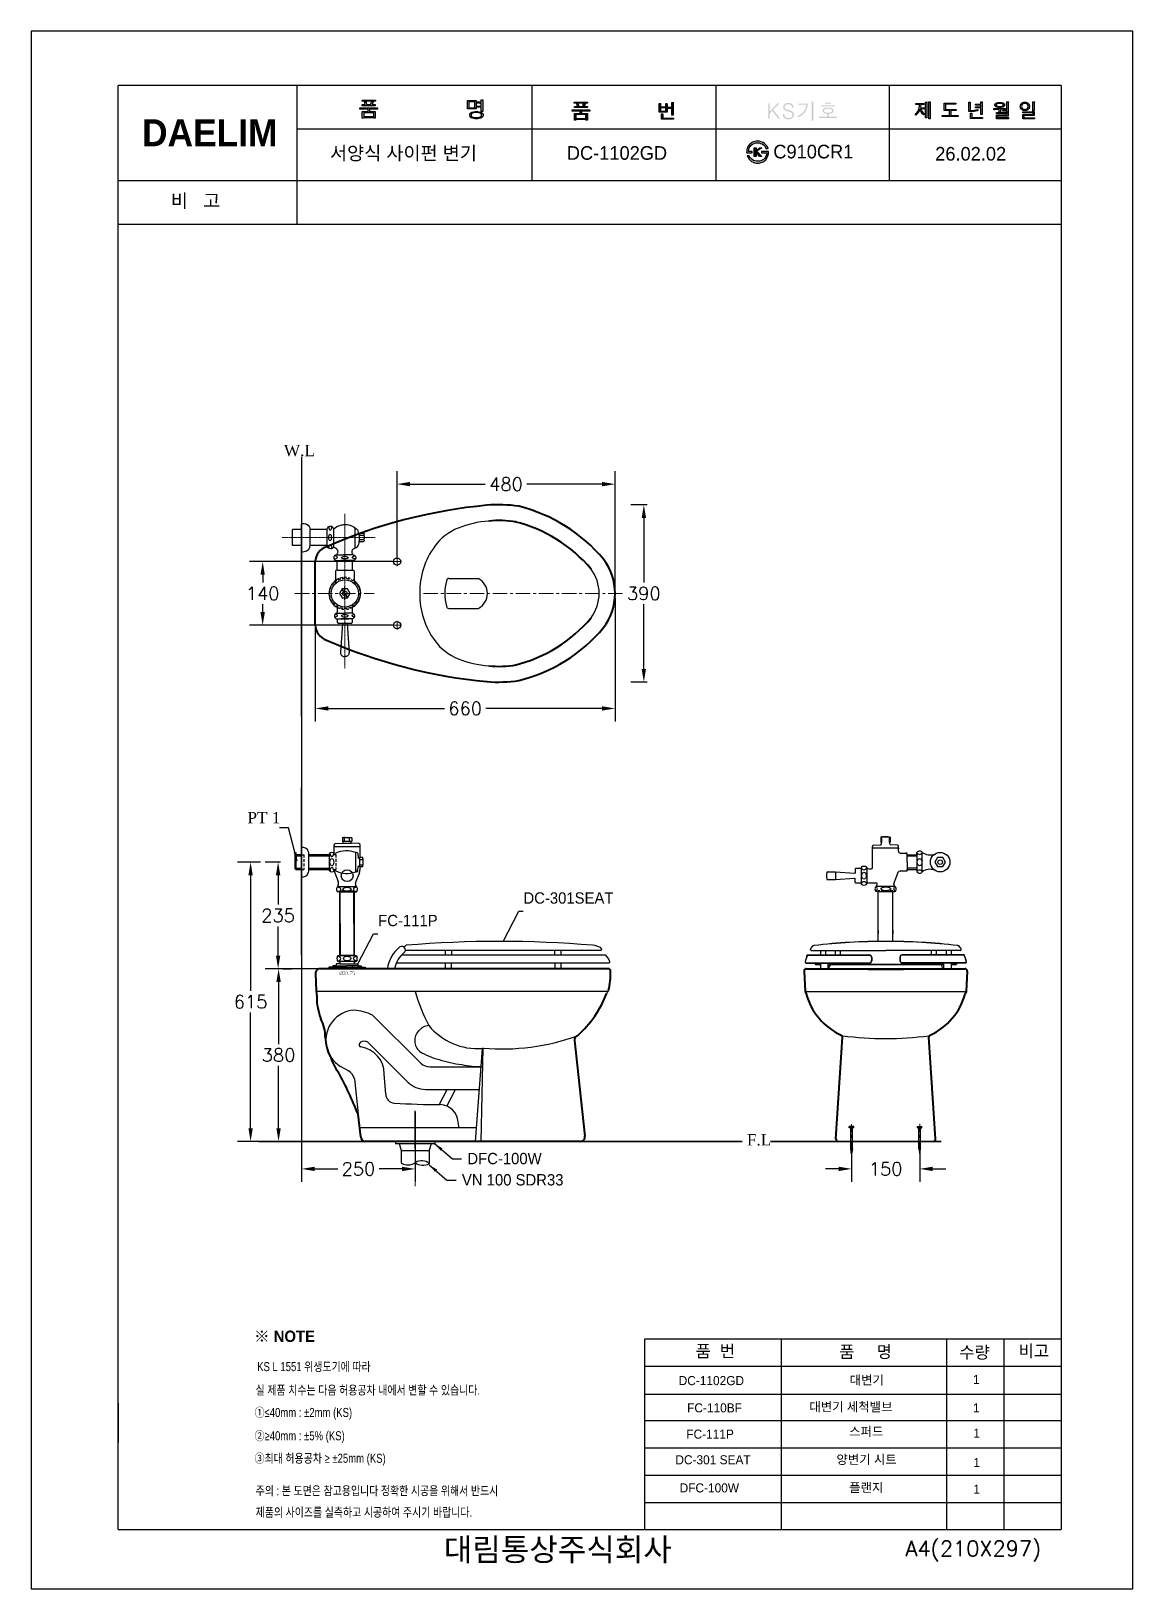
# Model space of a CAD drawing. Extents: x 66119 to 68544, y 58105 to 61535.
import ezdxf
from ezdxf.lldxf.tags import DXFTag

# ---------------------------------------------------------------- set-up
doc = ezdxf.new("R2010")
doc.units = 0
doc.header["$MEASUREMENT"] = 0
for name, pattern in [('CENTER', [50.8, 31.75, -6.35, 6.35, -6.35]), ('CENTERX2', [4, 2.5, -0.5, 0.5, -0.5]), ('HIDDEN', [9.525, 6.35, -3.175])]:
    doc.linetypes.add(name, pattern=pattern)
doc.layers.get('0').update_dxf_attribs({"linetype": 'CONTINUOUS'})
doc.layers.get('Defpoints').update_dxf_attribs({"linetype": 'CONTINUOUS'})
for name, color, linetype in [('2', 2, 'CONTINUOUS'), ('ASHADE', 7, 'CONTINUOUS'), ('D', 2, 'CONTINUOUS'), ('DEFAULT', 7, 'CONTINUOUS'), ('Dim', 4, 'CONTINUOUS'), ('HIDDEN', 3, 'HIDDEN'), ('IN', 221, 'HIDDEN'), ('LINE', 7, 'CONTINUOUS'), ('LINE @ 1 VP1', 7, 'CONTINUOUS'), ('LINE @ 1 VPModel', 7, 'CONTINUOUS'), ('MAIN', 7, 'CONTINUOUS'), ('YA', 7, 'CONTINUOUS')]:
    doc.layers.add(name, color=color, linetype=linetype)
for name, color, linetype, lineweight in [('AM_6', 2, 'CONTINUOUS', 30), ('CEN', 1, 'CENTER', 5), ('DWG', 7, 'CONTINUOUS', 25), ('OUTLINE', 11, 'CONTINUOUS', 40), ('Y', 202, 'CONTINUOUS', 35)]:
    doc.layers.add(name, color=color, linetype=linetype, lineweight=lineweight)
doc.styles.add('h', font='', dxfattribs={"height": 30})
doc.styles.add('MtXpl_', font='')
doc.styles.get("Standard").update_dxf_attribs({"font": 'txt.shx', "bigfont": 'ghs.shx'})
doc.styles.add('STYLE2', font='dutch.ttf', dxfattribs={"height": 25})
doc.styles.add('굴림', font='', dxfattribs={"height": 3.2})
doc.styles.add('스타일1', font='txt.shx', dxfattribs={"bigfont": 'ghs.shx'})
doc.styles.get('h').set_extended_font_data('Haansoft Batang')
doc.styles.get('MtXpl_').set_extended_font_data('Gulim', bold=True)
doc.styles.get('굴림').set_extended_font_data('Gulim')
tags = doc.linetypes.add('Amconstr', pattern=[9999, 9999, 0]).pattern_tags.tags
tags[6:7] = [DXFTag(74, 4), DXFTag(75, 0), DXFTag(340, '0'), DXFTag(46, 1.0), DXFTag(50, 0.0), DXFTag(44, 0.0), DXFTag(45, 0.0)]
tags[4:5] = [DXFTag(74, 4), DXFTag(75, 0), DXFTag(340, '0'), DXFTag(46, 1.0), DXFTag(50, 0.0), DXFTag(44, 0.0), DXFTag(45, 0.0)]
doc.dimstyles.new('SERIM', dxfattribs={"dimscale": 10, "dimtxt": 3, "dimasz": 2, "dimexe": 1, "dimexo": 1.5, "dimgap": 1, "dimtad": 1, "dimtoh": 1, "dimdec": 0, "dimdsep": 46, "dimtxsty": 'h', "dimcen": -0.3, "dimclrt": 2, "dimadec": 0, "dimazin": 0, "dimtfac": 1, "dimtdec": 0, "dimtmove": 1, "dimatfit": 3, "dimfxl": 0, "dimtolj": 1, "dimtzin": 0, "dimarcsym": 0})
doc.dimstyles.get("Standard").update_dxf_attribs({"dimtxt": 0.18, "dimasz": 0.18, "dimexe": 0.18, "dimexo": 0.0625, "dimgap": 0.09, "dimtad": 0, "dimtih": 1, "dimtoh": 1, "dimdec": 4, "dimzin": 0, "dimdsep": 46, "dimtxsty": 'Standard', "dimcen": 0.09, "dimadec": 0, "dimazin": 0, "dimtfac": 1, "dimtdec": 4, "dimtofl": 0, "dimtmove": 0, "dimatfit": 0, "dimfxl": 0, "dimtolj": 1, "dimtzin": 0, "dimarcsym": 0})

msp = doc.modelspace()

# ---------------------------------------------------------------- texts
at = {"color": 3, "style": '굴림', "width": 0.8}
for s, p in [('KS L 1551 위생도기에 따라', (66616.4, 58584.5)), ('실 제품 치수는 다음 허용공차 내에서 변할 수 있습니다.', (66613, 58532.9)), ('①≤40mm : ±2mm (KS)', (66610.8, 58483.5)), ('②≥40mm : ±5%%% (KS)', (66610.8, 58432.2)), ('③최대 허용공차 ≥ ±25mm (KS)', (66610.8, 58382.7))]:
    msp.add_text(s, height=20, dxfattribs=at).set_placement(p)
at = {"color": 1, "style": '굴림', "width": 0.8}
for s, p in [('주의 : 본 도면은 참고용입니다 정확한 시공을 위해서 반드시', (66613, 58311.3)), ('제품의 사이즈를 실측하고 시공하여 주시기 바랍니다.', (66613, 58263.9))]:
    msp.add_text(s, height=20, dxfattribs=at).set_placement(p)
at = {"layer": '2', "style": 'MtXpl_'}
msp.add_text('※ NOTE', height=25, dxfattribs=at).set_placement((66609.6, 58648.8))
at = {"layer": 'AM_6', "color": 0, "char_height": 25, "attachment_point": 1, "style": 'STYLE2'}
for s, insert, width in [('W.L', (66675.3, 60624.4), 80.504), ('F.L', (67694.6, 59106.5), 72.637)]:
    msp.add_mtext(s, dxfattribs=dict(at, insert=insert, width=width))
at = {"layer": 'AM_6', "color": 0, "char_height": 25}
for s, insert, attachment_point, style in [('PT 1', (66667.4, 59803.4), 6, 'STYLE2'), ('{\\fGulim|b0|i0|c129|p50;DC-301SEAT}', (67202.7, 59626.3), 4, 'h'), ('{\\fGulim|b0|i0|c129|p50;FC-111P}', (66882.8, 59576.7), 4, 'h')]:
    msp.add_mtext(s, dxfattribs=dict(at, insert=insert, attachment_point=attachment_point, style=style))
at = {"layer": 'AM_6', "color": 0, "char_height": 25, "attachment_point": 4}
for s, insert in [('{\\fGulim|b0|i0|c129|p50;DFC-100W}', (67079.2, 59052.5)), ('{\\fGulim|b0|i0|c129|p50;VN 100 SDR33}', (67067.2, 59005.7))]:
    msp.add_mtext(s, dxfattribs=dict(at, insert=insert))
at = {"layer": 'Dim', "color": 0, "attachment_point": 1}
for s, insert, char_height, width, style in [('{\\fGulim|b0|i0|c129|p50;서양식} {\\fGulim|b0|i0|c129|p50;사이펀} {\\fGulim|b0|i0|c129|p50;변기}', (66776.7, 61281.7), 30, 440.819, 'h'), ('DC-1102GD', (67298.2, 61282.2), 30, 639, 'h'), ('C910CR1', (67752.8, 61285.2), 30, 639, 'h'), ('26.02.02', (68109.2, 61280.4), 30, 639, 'h'), ('{\\fGulim|b0|i0|c129|p50;DC-1102GD}', (67544.4, 58573.7), 20, 132.31, '스타일1'), ('{\\fGulim|b0|i0|c129|p50; 대변기}', (67913.6, 58575), 20, 530.718, '스타일1'), ('{\\fGulim|b0|i0|c129|p50;FC-110BF}', (67563, 58513.7), 20, 132.31, '스타일1'), ('{\\fGulim|b0|i0|c129|p50;              대변기 세척밸브}', (67730.4, 58516), 20, 530.718, '스타일1'), ('{\\fGulim|b0|i0|c129|p50;FC-111P}', (67561.2, 58455.8), 20, 132.31, '스타일1'), ('{\\fGulim|b0|i0|c129|p50; 스퍼드}', (67912.4, 58461.7), 20, 530.718, '스타일1'), ('{\\fGulim|b0|i0|c129|p50;DC-301 SEAT}', (67537.1, 58399.3), 20, 239.458, '스타일1'), ('{\\fGulim|b0|i0|c129|p50;양변기 시트}', (67891.7, 58400), 20, 212, '스타일1'), ('{\\fGulim|b0|i0|c129|p50;DFC-100W}', (67546.5, 58337.4), 20, 147, '스타일1'), ('{\\fGulim|b0|i0|c129|p50; 플랜지}', (67912.4, 58338.2), 20, 530.718, '스타일1'), ('{\\fGulim|b0|i0|c129|p50;       대림통상주식회사\\P}', (66900.1, 58216.8), 50, 1090, '스타일1')]:
    msp.add_mtext(s, dxfattribs=dict(at, insert=insert, char_height=char_height, width=width, style=style))
for s, insert, char_height, style in [('{\\fGulim|b0|i0|c129|p50;비}   {\\fGulim|b0|i0|c129|p50;고}', (66426.2, 61177), 30, 'h'), ('{\\fGulim|b0|i0|c129|p50;품  번}', (67581.8, 58642), 26.746, '스타일1'), ('{\\fGulim|b0|i0|c129|p50;품     명}', (67898.1, 58640.7), 26.746, '스타일1'), ('{\\fGulim|b0|i0|c129|p50;수량}', (68162.3, 58639.2), 26.746, '스타일1'), ('{\\fGulim|b0|i0|c129|p50;비고}', (68292.9, 58642.4), 26.746, '스타일1'), ('{\\fGulim|b0|i0|c129|p50;1\\P}', (68192.3, 58576.1), 20, '스타일1'), ('{\\fGulim|b0|i0|c129|p50;1\\P}', (68192.3, 58513.5), 20, '스타일1'), ('{\\fGulim|b0|i0|c129|p50;1\\P}', (68193.2, 58458.1), 20, '스타일1'), ('{\\fGulim|b0|i0|c129|p50;1\\P}', (68193.3, 58393.1), 20, '스타일1'), ('{\\fGulim|b0|i0|c129|p50;1\\P}', (68193.3, 58334.6), 20, '스타일1')]:
    msp.add_mtext(s, dxfattribs=dict(at, insert=insert, char_height=char_height, style=style))
at = {"layer": 'DWG', "color": 0, "lineweight": 30, "insert": (66814.3, 59460.9), "char_height": 3.75, "attachment_point": 5}
msp.add_mtext('{\\fRomantic|b0|i0|c2|p2;\\H2x;%%C31.75}', dxfattribs=at)
at = {"layer": 'YA', "color": 7}
msp.add_text('A4(210X297)', height=33.819, dxfattribs=at).set_placement((68044.1, 58176.8))
at = {"layer": 'YA', "color": 7, "insert": (66363, 61341.4), "char_height": 59.437, "width": 290.871, "attachment_point": 1, "style": 'h'}
msp.add_mtext('{\\fHYGraphic-Medium|b1|i0|c129|p18;DAELIM}', dxfattribs=at)

# ---------------------------------------------------------------- blocks, each defined once
blk = doc.blocks.new('*D7')
at = {"layer": 'Defpoints', "color": 0}
for p in [(66677.6, 59705.5), (66662.5, 59470.6), (66761.5, 59470.6)]:
    blk.add_point(p, dxfattribs=at)
at = {"layer": 'Dim', "color": 0, "lineweight": -2}
for p, q in [((66667.6, 59705.5), (66633.7, 59705.5)), ((66662.5, 59676.7), (66662.5, 59612)), ((66662.5, 59499.4), (66662.5, 59564)), ((66751.5, 59470.6), (66633.7, 59470.6))]:
    blk.add_line(p, q, dxfattribs=at)
at = {"layer": 'Dim', "color": 0}
for points in [[(66657.7, 59676.7), (66667.3, 59676.7), (66662.5, 59705.5)], [(66657.7, 59499.4), (66667.3, 59499.4), (66662.5, 59470.6)]]:
    blk.add_solid(points, dxfattribs=at)
at = {"layer": 'Dim', "color": 0, "insert": (66662.5, 59588), "char_height": 28.8, "attachment_point": 5}
blk.add_mtext('\\A1;235', dxfattribs=at)
blk = doc.blocks.new('*D8')
at = {"layer": 'Defpoints', "color": 0}
for p in [(66662.5, 59470.6), (66662.5, 59090.6), (66663.5, 59090.6)]:
    blk.add_point(p, dxfattribs=at)
at = {"layer": 'Dim', "color": 0, "lineweight": -2}
for p, q in [((66672.5, 59470.6), (66692.3, 59470.6)), ((66663.5, 59441.8), (66663.5, 59304.6)), ((66663.5, 59119.4), (66663.5, 59256.6)), ((66672.5, 59090.6), (66692.3, 59090.6))]:
    blk.add_line(p, q, dxfattribs=at)
at = {"layer": 'Dim', "color": 0}
for points in [[(66658.7, 59441.8), (66668.3, 59441.8), (66663.5, 59470.6)], [(66658.7, 59119.4), (66668.3, 59119.4), (66663.5, 59090.6)]]:
    blk.add_solid(points, dxfattribs=at)
at = {"layer": 'Dim', "color": 0, "insert": (66663.5, 59280.6), "char_height": 28.8, "attachment_point": 5}
blk.add_mtext('\\A1;380', dxfattribs=at)
blk = doc.blocks.new('*D9')
at = {"layer": 'Defpoints', "color": 0}
for p in [(66633.7, 59705.5), (66601.9, 59090.6), (66633.7, 59090.6)]:
    blk.add_point(p, dxfattribs=at)
at = {"layer": 'Dim', "color": 0, "lineweight": -2}
for p, q in [((66623.7, 59705.5), (66573.1, 59705.5)), ((66601.9, 59676.7), (66601.9, 59422)), ((66601.9, 59119.4), (66601.9, 59374)), ((66623.7, 59090.6), (66573.1, 59090.6))]:
    blk.add_line(p, q, dxfattribs=at)
at = {"layer": 'Dim', "color": 0}
for points in [[(66597.1, 59676.7), (66606.7, 59676.7), (66601.9, 59705.5)], [(66597.1, 59119.4), (66606.7, 59119.4), (66601.9, 59090.6)]]:
    blk.add_solid(points, dxfattribs=at)
at = {"layer": 'Dim', "color": 0, "insert": (66601.9, 59398), "char_height": 28.8, "attachment_point": 5}
blk.add_mtext('\\A1;615', dxfattribs=at)
blk = doc.blocks.new('*D10')
at = {"layer": 'Defpoints', "color": 0}
for p in [(66714.3, 59601.8), (66964.3, 59165.7), (66964.3, 59029.9)]:
    blk.add_point(p, dxfattribs=at)
at = {"layer": 'Dim', "color": 0, "lineweight": -2}
for p, q in [((66714.3, 59591.8), (66714.3, 59001.1)), ((66964.3, 59155.7), (66964.3, 59001.1)), ((66743.1, 59029.9), (66793.7, 59029.9)), ((66935.5, 59029.9), (66884.9, 59029.9))]:
    blk.add_line(p, q, dxfattribs=at)
at = {"layer": 'Dim', "color": 0}
for points in [[(66743.1, 59034.7), (66743.1, 59025.1), (66714.3, 59029.9)], [(66935.5, 59034.7), (66935.5, 59025.1), (66964.3, 59029.9)]]:
    blk.add_solid(points, dxfattribs=at)
at = {"layer": 'Dim', "color": 0, "insert": (66839.3, 59029.9), "char_height": 28.8, "attachment_point": 5}
blk.add_mtext('\\A1;250', dxfattribs=at)
blk = doc.blocks.new('*D11')
at = {"layer": 'Defpoints', "color": 0}
for p in [(67925.1, 59090.6), (68075.1, 59090.6), (68075.1, 59029.9)]:
    blk.add_point(p, dxfattribs=at)
at = {"layer": 'Dim', "color": 0, "lineweight": -2}
for p, q in [((67925.1, 59080.6), (67925.1, 59001.1)), ((68075.1, 59080.6), (68075.1, 59001.1)), ((67896.3, 59029.9), (67867.5, 59029.9)), ((68103.9, 59029.9), (68132.7, 59029.9))]:
    blk.add_line(p, q, dxfattribs=at)
at = {"layer": 'Dim', "color": 0}
for points in [[(67896.3, 59034.7), (67896.3, 59025.1), (67925.1, 59029.9)], [(68103.9, 59034.7), (68103.9, 59025.1), (68075.1, 59029.9)]]:
    blk.add_solid(points, dxfattribs=at)
at = {"layer": 'Dim', "color": 0, "insert": (68000.1, 59029.9), "char_height": 28.8, "attachment_point": 5}
blk.add_mtext('\\A1;150', dxfattribs=at)
blk = doc.blocks.new('*D60')
at = {"layer": 'Defpoints', "color": 0}
for p in [(66714.3, 60608), (66964.3, 59165.7), (66964.3, 59029.9)]:
    blk.add_point(p, dxfattribs=at)
at = {"layer": 'Dim', "color": 0, "lineweight": -2}
for p, q in [((66714.3, 60598), (66714.3, 59001.1)), ((66964.3, 59155.7), (66964.3, 59001.1)), ((66743.1, 59029.9), (66793.7, 59029.9)), ((66935.5, 59029.9), (66884.9, 59029.9))]:
    blk.add_line(p, q, dxfattribs=at)
at = {"layer": 'Dim', "color": 0}
for points in [[(66743.1, 59034.7), (66743.1, 59025.1), (66714.3, 59029.9)], [(66935.5, 59034.7), (66935.5, 59025.1), (66964.3, 59029.9)]]:
    blk.add_solid(points, dxfattribs=at)
at = {"layer": 'Dim', "color": 0, "insert": (66839.3, 59029.9), "char_height": 28.8, "attachment_point": 5}
blk.add_mtext('\\A1;250', dxfattribs=at)
blk = doc.blocks.new('*D57')
at = {"layer": 'Defpoints', "color": 0}
for p in [(67404.3, 60537.9), (66924.3, 60367.2), (67404.3, 60297.2)]:
    blk.add_point(p, dxfattribs=at)
at = {"layer": 'Dim', "color": 0, "lineweight": -2}
for p, q in [((66924.3, 60377.2), (66924.3, 60566.7)), ((67404.3, 60307.2), (67404.3, 60566.7)), ((66953.1, 60537.9), (67118.7, 60537.9)), ((67375.5, 60537.9), (67209.9, 60537.9))]:
    blk.add_line(p, q, dxfattribs=at)
at = {"layer": 'Dim', "color": 0}
for points in [[(66953.1, 60542.7), (66953.1, 60533.1), (66924.3, 60537.9)], [(67375.5, 60542.7), (67375.5, 60533.1), (67404.3, 60537.9)]]:
    blk.add_solid(points, dxfattribs=at)
at = {"layer": 'Dim', "color": 0, "insert": (67164.3, 60537.9), "char_height": 28.8, "attachment_point": 5}
blk.add_mtext('\\A1;480', dxfattribs=at)
blk = doc.blocks.new('*D58')
at = {"layer": 'Defpoints', "color": 0}
for p in [(66744.3, 60297.2), (67404.3, 60297.2), (66744.3, 60043.9)]:
    blk.add_point(p, dxfattribs=at)
at = {"layer": 'Dim', "color": 0, "lineweight": -2}
for p, q in [((66744.3, 60287.2), (66744.3, 60015.1)), ((67404.3, 60287.2), (67404.3, 60015.1)), ((66773.1, 60043.9), (67028.7, 60043.9)), ((67375.5, 60043.9), (67119.9, 60043.9))]:
    blk.add_line(p, q, dxfattribs=at)
at = {"layer": 'Dim', "color": 0}
for points in [[(66773.1, 60048.7), (66773.1, 60039.1), (66744.3, 60043.9)], [(67375.5, 60048.7), (67375.5, 60039.1), (67404.3, 60043.9)]]:
    blk.add_solid(points, dxfattribs=at)
at = {"layer": 'Dim', "color": 0, "insert": (67074.3, 60043.9), "char_height": 28.8, "attachment_point": 5}
blk.add_mtext('\\A1;660', dxfattribs=at)
blk = doc.blocks.new('*D59')
at = {"layer": 'Defpoints', "color": 0}
for p in [(66924.3, 60367.2), (66628.5, 60227.2), (66924.3, 60227.2)]:
    blk.add_point(p, dxfattribs=at)
at = {"layer": 'Dim', "color": 0, "lineweight": -2}
for p, q in [((66914.3, 60367.2), (66599.7, 60367.2)), ((66628.5, 60338.4), (66628.5, 60321.2)), ((66628.5, 60256), (66628.5, 60273.2)), ((66914.3, 60227.2), (66599.7, 60227.2))]:
    blk.add_line(p, q, dxfattribs=at)
at = {"layer": 'Dim', "color": 0}
for points in [[(66623.7, 60338.4), (66633.3, 60338.4), (66628.5, 60367.2)], [(66623.7, 60256), (66633.3, 60256), (66628.5, 60227.2)]]:
    blk.add_solid(points, dxfattribs=at)
at = {"layer": 'Dim', "color": 0, "insert": (66628.5, 60297.2), "char_height": 28.8, "attachment_point": 5}
blk.add_mtext('\\A1;140', dxfattribs=at)
blk = doc.blocks.new('*D56')
at = {"layer": 'Defpoints', "color": 0}
for p in [(67484.9, 60492.3), (67467.7, 60102.1), (67484.9, 60102.1)]:
    blk.add_point(p, dxfattribs=at)
at = {"layer": 'Dim', "color": 0, "lineweight": -2}
for p, q in [((67474.9, 60492.3), (67438.9, 60492.3)), ((67467.7, 60463.5), (67467.7, 60321.2)), ((67467.7, 60130.9), (67467.7, 60273.2)), ((67474.9, 60102.1), (67438.9, 60102.1))]:
    blk.add_line(p, q, dxfattribs=at)
at = {"layer": 'Dim', "color": 0}
for points in [[(67462.9, 60463.5), (67472.5, 60463.5), (67467.7, 60492.3)], [(67462.9, 60130.9), (67472.5, 60130.9), (67467.7, 60102.1)]]:
    blk.add_solid(points, dxfattribs=at)
at = {"layer": 'Dim', "color": 0, "insert": (67467.7, 60297.2), "char_height": 28.8, "attachment_point": 5}
blk.add_mtext('\\A1;390', dxfattribs=at)
blk = doc.blocks.new('*U62')
at = {"layer": 'LINE @ 1 VP1', "linetype": 'Amconstr'}
h = blk.add_hatch(color=256, dxfattribs=at)
h.dxf.hatch_style = 1
h.paths.add_polyline_path([(67321.5, 61369.5), (67315, 61369.5), (67315, 61367.2), (67343.3, 61367.2), (67343.3, 61369.5), (67336.6, 61369.5), (67337.9, 61374), (67338, 61374.4), (67338.6, 61375.1), (67338.6, 61375.1), (67338.7, 61375.2), (67338.7, 61375.2), (67338.7, 61375.3), (67338.7, 61375.3), (67338.7, 61375.3), (67338.7, 61375.3), (67338.7, 61375.4), (67338.7, 61375.4), (67338.7, 61375.4), (67338.6, 61375.4), (67338.6, 61375.4), (67338.4, 61375.5), (67337.7, 61375.6), (67335.2, 61376.1), (67333.7, 61369.5), (67324.5, 61369.5), (67323.3, 61374.4), (67323.5, 61375), (67323.7, 61375.3), (67323.7, 61375.4), (67323.7, 61375.4), (67323.7, 61375.5), (67323.7, 61375.5), (67323.7, 61375.5), (67323.7, 61375.6), (67323.7, 61375.6), (67323.7, 61375.6), (67323.7, 61375.6), (67323.7, 61375.6), (67323.6, 61375.7), (67323.6, 61375.7), (67323.5, 61375.7), (67323.2, 61375.7), (67322.3, 61375.8), (67320.1, 61375.8)])
h.paths.add_polyline_path([(67309.6, 61362.2), (67309.6, 61359.6), (67327.6, 61359.6), (67327.6, 61354.1), (67315, 61354.1), (67315, 61339.4), (67318.1, 61339.4), (67318.1, 61340.7), (67340.2, 61340.7), (67340.2, 61339.4), (67343.3, 61339.4), (67343.3, 61354.1), (67330.7, 61354.1), (67330.7, 61359.6), (67348.7, 61359.6), (67348.7, 61362.2)])
h.paths.add_polyline_path([(67340.2, 61351.6), (67340.2, 61343.3), (67318.1, 61343.3), (67318.1, 61351.6)], flags=16)
at = {"layer": 'LINE @ 1 VPModel', "linetype": 'Amconstr'}
h = blk.add_hatch(color=256, dxfattribs=at)
h.dxf.hatch_style = 1
h.paths.add_polyline_path([(67321.5, 61369.5), (67315, 61369.5), (67315, 61367.2), (67343.3, 61367.2), (67343.3, 61369.5), (67336.6, 61369.5), (67337.9, 61374), (67338, 61374.4), (67338.6, 61375.1), (67338.6, 61375.1), (67338.7, 61375.2), (67338.7, 61375.2), (67338.7, 61375.3), (67338.7, 61375.3), (67338.7, 61375.3), (67338.7, 61375.3), (67338.7, 61375.4), (67338.7, 61375.4), (67338.7, 61375.4), (67338.6, 61375.4), (67338.6, 61375.4), (67338.4, 61375.5), (67337.7, 61375.6), (67335.2, 61376.1), (67333.7, 61369.5), (67324.5, 61369.5), (67323.3, 61374.4), (67323.5, 61375), (67323.7, 61375.3), (67323.7, 61375.4), (67323.7, 61375.4), (67323.7, 61375.5), (67323.7, 61375.5), (67323.7, 61375.5), (67323.7, 61375.6), (67323.7, 61375.6), (67323.7, 61375.6), (67323.7, 61375.6), (67323.7, 61375.6), (67323.6, 61375.7), (67323.6, 61375.7), (67323.5, 61375.7), (67323.2, 61375.7), (67322.3, 61375.8), (67320.1, 61375.8)])
h.paths.add_polyline_path([(67309.6, 61362.2), (67309.6, 61359.6), (67327.6, 61359.6), (67327.6, 61354.1), (67315, 61354.1), (67315, 61339.4), (67318.1, 61339.4), (67318.1, 61340.7), (67340.2, 61340.7), (67340.2, 61339.4), (67343.3, 61339.4), (67343.3, 61354.1), (67330.7, 61354.1), (67330.7, 61359.6), (67348.7, 61359.6), (67348.7, 61362.2)])
h.paths.add_polyline_path([(67340.2, 61351.6), (67340.2, 61343.3), (67318.1, 61343.3), (67318.1, 61351.6)], flags=16)
blk = doc.blocks.new('*U63')
at = {"layer": 'LINE @ 1 VP1', "linetype": 'Amconstr'}
h = blk.add_hatch(color=256, dxfattribs=at)
h.dxf.hatch_style = 1
h.paths.add_polyline_path([(67343.9, 61379.3), (67314.4, 61379.3), (67314.4, 61377), (67343.9, 61377)])
at = {"layer": 'LINE @ 1 VPModel', "linetype": 'Amconstr'}
h = blk.add_hatch(color=256, dxfattribs=at)
h.dxf.hatch_style = 1
h.paths.add_polyline_path([(67343.9, 61379.3), (67314.4, 61379.3), (67314.4, 61377), (67343.9, 61377)])
blk = doc.blocks.new('*U64')
at = {"layer": 'LINE @ 1 VP1', "linetype": 'Amconstr'}
h = blk.add_hatch(color=256, dxfattribs=at)
h.dxf.hatch_style = 1
h.paths.add_polyline_path([(67519.2, 61374.3), (67519.2, 61374.7), (67519.4, 61375), (67519.5, 61375.2), (67519.5, 61375.3), (67519.5, 61375.4), (67519.5, 61375.4), (67519.5, 61375.5), (67519.5, 61375.5), (67519.5, 61375.5), (67519.5, 61375.5), (67519.5, 61375.5), (67519.5, 61375.6), (67519.5, 61375.6), (67519.4, 61375.6), (67519.3, 61375.7), (67519.2, 61375.7), (67519.1, 61375.7), (67518.2, 61375.8), (67516.4, 61375.8), (67516.4, 61369.1), (67504.4, 61369.1), (67504.4, 61374.5), (67504.5, 61374.9), (67504.7, 61375.2), (67504.8, 61375.3), (67504.9, 61375.4), (67504.9, 61375.5), (67504.9, 61375.5), (67504.9, 61375.5), (67504.9, 61375.5), (67504.9, 61375.6), (67504.9, 61375.6), (67504.9, 61375.6), (67504.9, 61375.6), (67504.8, 61375.6), (67504.8, 61375.7), (67504.8, 61375.7), (67504.8, 61375.7), (67504.7, 61375.7), (67504.5, 61375.7), (67503.8, 61375.8), (67501.7, 61375.8), (67501.7, 61357.4), (67519.2, 61357.4), (67519.2, 61365.4), (67529.5, 61365.4), (67529.5, 61350.3), (67532.4, 61350.3), (67532.4, 61376.6), (67532.4, 61376.9), (67532.6, 61377.3), (67532.7, 61377.5), (67532.7, 61377.6), (67532.7, 61377.7), (67532.7, 61377.7), (67532.7, 61377.8), (67532.7, 61377.8), (67532.7, 61377.8), (67532.7, 61377.9), (67532.7, 61377.9), (67532.7, 61377.9), (67532.6, 61377.9), (67532.6, 61377.9), (67532.5, 61378), (67532.5, 61378), (67532.2, 61378), (67531.9, 61378), (67529.5, 61378), (67529.5, 61367.8), (67519.2, 61367.8)])
h.paths.add_polyline_path([(67516.4, 61366.9), (67516.4, 61359.6), (67504.4, 61359.6), (67504.4, 61366.9)], flags=16)
h.paths.add_polyline_path([(67509.5, 61352.7), (67509.4, 61352.6), (67509.3, 61352.3), (67509.2, 61351.9), (67509.2, 61343.6), (67533.2, 61343.6), (67533.2, 61341.3), (67506.5, 61341.3), (67506.5, 61353.2), (67508.5, 61353.2), (67509.2, 61353.1), (67509.4, 61353.1), (67509.5, 61353), (67509.6, 61352.9), (67509.5, 61352.9)])
at = {"layer": 'LINE @ 1 VPModel', "linetype": 'Amconstr'}
h = blk.add_hatch(color=256, dxfattribs=at)
h.dxf.hatch_style = 1
h.paths.add_polyline_path([(67519.2, 61374.3), (67519.2, 61374.7), (67519.4, 61375), (67519.5, 61375.2), (67519.5, 61375.3), (67519.5, 61375.4), (67519.5, 61375.4), (67519.5, 61375.5), (67519.5, 61375.5), (67519.5, 61375.5), (67519.5, 61375.5), (67519.5, 61375.5), (67519.5, 61375.6), (67519.5, 61375.6), (67519.4, 61375.6), (67519.3, 61375.7), (67519.2, 61375.7), (67519.1, 61375.7), (67518.2, 61375.8), (67516.4, 61375.8), (67516.4, 61369.1), (67504.4, 61369.1), (67504.4, 61374.5), (67504.5, 61374.9), (67504.7, 61375.2), (67504.8, 61375.3), (67504.9, 61375.4), (67504.9, 61375.5), (67504.9, 61375.5), (67504.9, 61375.5), (67504.9, 61375.5), (67504.9, 61375.6), (67504.9, 61375.6), (67504.9, 61375.6), (67504.9, 61375.6), (67504.8, 61375.6), (67504.8, 61375.7), (67504.8, 61375.7), (67504.8, 61375.7), (67504.7, 61375.7), (67504.5, 61375.7), (67503.8, 61375.8), (67501.7, 61375.8), (67501.7, 61357.4), (67519.2, 61357.4), (67519.2, 61365.4), (67529.5, 61365.4), (67529.5, 61350.3), (67532.4, 61350.3), (67532.4, 61376.6), (67532.4, 61376.9), (67532.6, 61377.3), (67532.7, 61377.5), (67532.7, 61377.6), (67532.7, 61377.7), (67532.7, 61377.7), (67532.7, 61377.8), (67532.7, 61377.8), (67532.7, 61377.8), (67532.7, 61377.9), (67532.7, 61377.9), (67532.7, 61377.9), (67532.6, 61377.9), (67532.6, 61377.9), (67532.5, 61378), (67532.5, 61378), (67532.2, 61378), (67531.9, 61378), (67529.5, 61378), (67529.5, 61367.8), (67519.2, 61367.8)])
h.paths.add_polyline_path([(67516.4, 61366.9), (67516.4, 61359.6), (67504.4, 61359.6), (67504.4, 61366.9)], flags=16)
h.paths.add_polyline_path([(67509.5, 61352.7), (67509.4, 61352.6), (67509.3, 61352.3), (67509.2, 61351.9), (67509.2, 61343.6), (67533.2, 61343.6), (67533.2, 61341.3), (67506.5, 61341.3), (67506.5, 61353.2), (67508.5, 61353.2), (67509.2, 61353.1), (67509.4, 61353.1), (67509.5, 61353), (67509.6, 61352.9), (67509.5, 61352.9)])
blk = doc.blocks.new('*U65')
at = {"layer": 'LINE @ 1 VP1', "linetype": 'Amconstr'}
h = blk.add_hatch(color=256, dxfattribs=at)
h.dxf.hatch_style = 1
h.paths.add_polyline_path([(67752.5, 61362.3), (67766.3, 61376.4), (67762.2, 61376.4), (67744.7, 61358.4), (67744.7, 61376.4), (67741.6, 61376.4), (67741.6, 61342.4), (67744.7, 61342.4), (67744.7, 61354.4), (67750.4, 61360.2), (67764, 61342.4), (67767.9, 61342.4)])
h.paths.add_polyline_path([(67778.8, 61364.7), (67778.6, 61365.1), (67778.3, 61365.5), (67778.1, 61365.9), (67778, 61366.4), (67777.9, 61366.9), (67777.8, 61368.1), (67777.8, 61368.8), (67777.9, 61369.5), (67778.1, 61370.2), (67778.3, 61370.8), (67778.6, 61371.4), (67778.9, 61371.9), (67779.3, 61372.4), (67779.8, 61372.8), (67780.3, 61373.2), (67780.9, 61373.5), (67781.6, 61373.8), (67782.3, 61374.1), (67783.8, 61374.4), (67785.6, 61374.5), (67787.5, 61374.4), (67789.1, 61374), (67789.8, 61373.7), (67790.5, 61373.4), (67791.1, 61373), (67791.7, 61372.5), (67792.2, 61372), (67792.7, 61371.4), (67793, 61370.8), (67793.4, 61370.1), (67793.6, 61369.4), (67793.8, 61368.6), (67793.9, 61366.9), (67797.2, 61366.9), (67797, 61369.3), (67796.7, 61370.3), (67796.4, 61371.3), (67796, 61372.2), (67795.4, 61373), (67794.8, 61373.8), (67794.1, 61374.5), (67793.3, 61375.2), (67792.5, 61375.7), (67791.5, 61376.2), (67790.5, 61376.6), (67788.3, 61377.1), (67785.8, 61377.2), (67783.3, 61377.1), (67781.1, 61376.6), (67780.1, 61376.3), (67779.1, 61375.8), (67778.3, 61375.3), (67777.5, 61374.7), (67776.8, 61374.1), (67776.2, 61373.4), (67775.7, 61372.6), (67775.3, 61371.8), (67774.9, 61371), (67774.7, 61370.1), (67774.6, 61369.1), (67774.5, 61368.1), (67774.7, 61366.3), (67774.9, 61365.4), (67775.1, 61364.6), (67775.4, 61363.9), (67775.8, 61363.2), (67776.3, 61362.6), (67776.8, 61362.1), (67777.4, 61361.6), (67778, 61361.2), (67779.6, 61360.3), (67783.9, 61358.9), (67787.1, 61358.1), (67790.8, 61356.9), (67792.1, 61356.3), (67792.7, 61356), (67793.1, 61355.7), (67793.5, 61355.2), (67793.9, 61354.8), (67794.3, 61354.3), (67794.5, 61353.7), (67794.7, 61353.1), (67794.9, 61352.4), (67795, 61350.9), (67795, 61350.2), (67794.9, 61349.4), (67794.7, 61348.8), (67794.4, 61348.1), (67794.1, 61347.6), (67793.7, 61347), (67793.3, 61346.5), (67792.7, 61346.1), (67792.1, 61345.6), (67791.5, 61345.3), (67790.8, 61344.9), (67790.1, 61344.7), (67788.4, 61344.3), (67786.5, 61344.2), (67784.3, 61344.4), (67782.4, 61344.8), (67781.6, 61345.1), (67780.8, 61345.5), (67780.1, 61345.9), (67779.5, 61346.5), (67778.9, 61347.1), (67778.4, 61347.7), (67778, 61348.4), (67777.6, 61349.1), (67777.4, 61349.9), (67777.2, 61350.8), (67777, 61352.7), (67773.8, 61352.7), (67773.8, 61352.4), (67774, 61350), (67774.2, 61348.8), (67774.6, 61347.8), (67775, 61346.8), (67775.6, 61345.9), (67776.2, 61345.1), (67777, 61344.3), (67777.9, 61343.6), (67778.8, 61343.1), (67779.9, 61342.6), (67781, 61342.2), (67783.6, 61341.6), (67786.5, 61341.5), (67789, 61341.6), (67791.3, 61342.1), (67792.3, 61342.5), (67793.3, 61343), (67794.2, 61343.5), (67795, 61344.1), (67795.7, 61344.8), (67796.4, 61345.6), (67796.9, 61346.4), (67797.3, 61347.2), (67797.7, 61348.2), (67797.9, 61349.1), (67798.1, 61350.2), (67798.1, 61351.3), (67798, 61353.2), (67797.8, 61354.1), (67797.5, 61354.9), (67797.1, 61355.7), (67796.7, 61356.4), (67796.2, 61357.1), (67795.6, 61357.7), (67794.9, 61358.2), (67794.1, 61358.7), (67792.3, 61359.7), (67790.1, 61360.5), (67787.5, 61361.3), (67783.5, 61362.2), (67782.1, 61362.7), (67780.9, 61363.1), (67779.9, 61363.7), (67779.5, 61364), (67779.1, 61364.3)])
h.paths.add_polyline_path([(67828.1, 61370.2), (67828.9, 61375.8), (67808.2, 61375.8), (67808.2, 61373.2), (67825.5, 61373.2), (67824.8, 61368.8), (67823.5, 61364.7), (67821.6, 61361), (67819.1, 61357.5), (67816.3, 61354.7), (67813.1, 61352.3), (67809.6, 61350.2), (67805.7, 61348.6), (67807.8, 61346), (67812.2, 61348.2), (67816, 61350.6), (67819.3, 61353.4), (67822, 61356.5), (67824.6, 61360.5), (67826.7, 61365.1)])
h.paths.add_polyline_path([(67840.5, 61378.3), (67840.6, 61378.9), (67840.8, 61379.3), (67840.9, 61379.5), (67841, 61379.6), (67841, 61379.7), (67841, 61379.7), (67841, 61379.8), (67841, 61379.8), (67841, 61379.8), (67841, 61379.8), (67841, 61379.8), (67841, 61379.8), (67841, 61379.8), (67841, 61379.9), (67840.9, 61379.9), (67840.9, 61379.9), (67840.8, 61379.9), (67840.5, 61380), (67839.6, 61380), (67837.4, 61380), (67837.4, 61338.6), (67840.5, 61338.6)])
h.paths.add_polyline_path([(67880, 61378.2), (67866.6, 61378.2), (67866.6, 61375.9), (67880, 61375.9)])
h.paths.add_polyline_path([(67888.9, 61372.3), (67857.6, 61372.3), (67857.6, 61369.9), (67888.9, 61369.9)])
h.paths.add_polyline_path([(67882.2, 61365.2), (67881.4, 61365.7), (67880.5, 61366.1), (67878.4, 61366.8), (67876, 61367.2), (67873.3, 61367.3), (67870.5, 61367.2), (67868.1, 61366.8), (67866, 61366.1), (67865.1, 61365.7), (67864.3, 61365.2), (67863.6, 61364.8), (67863, 61364.2), (67862.5, 61363.7), (67862.2, 61363.1), (67861.8, 61362.4), (67861.6, 61361.8), (67861.5, 61361.1), (67861.4, 61360.3), (67861.5, 61359.6), (67861.6, 61359), (67861.8, 61358.4), (67862.1, 61357.8), (67862.4, 61357.2), (67862.8, 61356.7), (67863.3, 61356.2), (67863.9, 61355.7), (67864.6, 61355.3), (67865.4, 61354.8), (67867.2, 61354.2), (67869.3, 61353.7), (67871.7, 61353.5), (67871.7, 61347), (67853.7, 61347), (67853.7, 61344.5), (67892.8, 61344.5), (67892.8, 61347), (67874.8, 61347), (67874.8, 61353.5), (67877.2, 61353.7), (67879.3, 61354.2), (67881.1, 61354.8), (67881.9, 61355.3), (67882.6, 61355.7), (67883.2, 61356.2), (67883.7, 61356.7), (67884.1, 61357.2), (67884.5, 61357.8), (67884.8, 61358.4), (67884.9, 61359), (67885.1, 61359.6), (67885.1, 61360.3), (67885.1, 61361.1), (67884.9, 61361.8), (67884.7, 61362.4), (67884.4, 61363.1), (67884, 61363.7), (67883.5, 61364.2), (67882.9, 61364.8)])
h.paths.add_polyline_path([(67869.3, 61364.6), (67871.2, 61364.8), (67873.3, 61364.9), (67875.4, 61364.8), (67877.2, 61364.6), (67878.7, 61364.2), (67879.4, 61364), (67880, 61363.7), (67880.5, 61363.4), (67880.9, 61363.1), (67881.3, 61362.7), (67881.6, 61362.3), (67881.8, 61361.8), (67882, 61361.4), (67882.1, 61360.9), (67882.1, 61360.3), (67882.1, 61359.8), (67882, 61359.3), (67881.8, 61358.9), (67881.6, 61358.4), (67881.3, 61358), (67880.9, 61357.7), (67880.5, 61357.3), (67880, 61357), (67879.4, 61356.7), (67878.7, 61356.5), (67877.2, 61356.1), (67875.4, 61355.8), (67873.3, 61355.8), (67871.2, 61355.8), (67869.3, 61356.1), (67867.8, 61356.5), (67867.1, 61356.7), (67866.5, 61357), (67866, 61357.3), (67865.6, 61357.7), (67865.2, 61358), (67864.9, 61358.4), (67864.7, 61358.9), (67864.5, 61359.3), (67864.4, 61359.8), (67864.4, 61360.3), (67864.4, 61360.9), (67864.5, 61361.4), (67864.7, 61361.8), (67864.9, 61362.3), (67865.2, 61362.7), (67865.6, 61363.1), (67866, 61363.4), (67866.5, 61363.7), (67867.1, 61364), (67867.8, 61364.2)], flags=16)
h.paths.add_polyline_path([(68084, 61375.9), (68066.7, 61375.9), (68066.7, 61373.6), (68074.5, 61373.6), (68074.3, 61370), (68073.8, 61366.7), (68072.9, 61363.5), (68071.7, 61360.5), (68070.3, 61357.9), (68068.7, 61355.7), (68066.8, 61353.8), (68064.8, 61352.3), (68066.7, 61350.1), (68069.7, 61353.1), (68072.1, 61356.3), (68074.1, 61359.8), (68075.5, 61363.5), (68075.8, 61361.9), (68076.4, 61360.3), (68077.2, 61358.5), (68078.4, 61356.7), (68080.6, 61353.8), (68083.3, 61351.3), (68085.3, 61353.4), (68083.4, 61354.8), (68081.7, 61356.6), (68080.2, 61358.7), (68078.9, 61361.1), (68077.9, 61364), (68077.2, 61367.1), (68077.1, 61370.3), (68077.3, 61373.6), (68084, 61373.6)])
h.paths.add_polyline_path([(68090.8, 61377.6), (68090.8, 61378.1), (68091, 61378.4), (68091.1, 61378.6), (68091.1, 61378.7), (68091.2, 61378.8), (68091.2, 61378.8), (68091.2, 61378.8), (68091.2, 61378.9), (68091.2, 61378.9), (68091.1, 61378.9), (68091.1, 61378.9), (68091.1, 61378.9), (68091.1, 61378.9), (68091, 61379), (68090.7, 61379), (68090, 61379.1), (68087.9, 61379.1), (68087.9, 61366.6), (68081.5, 61366.6), (68081.5, 61364.4), (68087.9, 61364.4), (68087.9, 61344.2), (68090.8, 61344.2)])
h.paths.add_polyline_path([(68097.9, 61378.5), (68098, 61378.8), (68098.1, 61379), (68098.2, 61379.2), (68098.3, 61379.4), (68098.3, 61379.5), (68098.3, 61379.5), (68098.3, 61379.5), (68098.3, 61379.6), (68098.3, 61379.6), (68098.3, 61379.6), (68098.3, 61379.6), (68098.2, 61379.6), (68098.2, 61379.6), (68098.2, 61379.6), (68098.2, 61379.7), (68098.1, 61379.7), (68098, 61379.7), (68097.7, 61379.7), (68097.3, 61379.8), (68095.1, 61379.8), (68095.1, 61342.1), (68097.9, 61342.1)])
h.paths.add_polyline_path([(68154.9, 61376.7), (68129.2, 61376.7), (68129.2, 61360.6), (68140.6, 61360.6), (68140.6, 61349.8), (68124.3, 61349.8), (68124.3, 61347.5), (68159.8, 61347.5), (68159.8, 61349.8), (68143.5, 61349.8), (68143.5, 61360.6), (68155.5, 61360.6), (68155.5, 61363), (68132, 61363), (68132, 61374.4), (68154.9, 61374.4)])
h.paths.add_polyline_path([(68186.1, 61377), (68186.2, 61377.6), (68186.4, 61378), (68186.4, 61378.2), (68186.5, 61378.3), (68186.5, 61378.4), (68186.5, 61378.5), (68186.5, 61378.5), (68186.5, 61378.6), (68186.4, 61378.6), (68186.4, 61378.6), (68186.4, 61378.6), (68186.4, 61378.7), (68186.4, 61378.7), (68186.3, 61378.7), (68186.2, 61378.7), (68186.1, 61378.8), (68186, 61378.8), (68185.1, 61378.9), (68183.3, 61378.9), (68183.3, 61358.3), (68194.9, 61358.8), (68203.3, 61360.1), (68202.9, 61362.6), (68194.3, 61361.1), (68186.1, 61360.6)])
h.paths.add_polyline_path([(68212.6, 61378.5), (68212.6, 61378.8), (68212.8, 61379.1), (68212.9, 61379.3), (68212.9, 61379.4), (68212.9, 61379.5), (68212.9, 61379.5), (68212.9, 61379.5), (68212.9, 61379.5), (68212.9, 61379.6), (68212.9, 61379.6), (68212.9, 61379.6), (68212.9, 61379.6), (68212.9, 61379.6), (68212.8, 61379.6), (68212.8, 61379.7), (68212.7, 61379.7), (68212.6, 61379.7), (68212.3, 61379.7), (68212, 61379.8), (68209.8, 61379.8), (68209.8, 61375), (68197.9, 61375), (68197.9, 61372.7), (68209.8, 61372.7), (68209.8, 61368.7), (68197.9, 61368.7), (68197.9, 61366.3), (68209.8, 61366.3), (68209.8, 61352), (68212.6, 61352)])
h.paths.add_polyline_path([(68189.5, 61353.7), (68189.5, 61354), (68189.6, 61354.3), (68189.7, 61354.5), (68189.8, 61354.6), (68189.8, 61354.6), (68189.8, 61354.7), (68189.8, 61354.7), (68189.8, 61354.7), (68189.8, 61354.7), (68189.8, 61354.7), (68189.8, 61354.8), (68189.7, 61354.8), (68189.7, 61354.8), (68189.6, 61354.8), (68189.5, 61354.9), (68189.4, 61354.9), (68188.8, 61354.9), (68186.7, 61354.9), (68186.7, 61343.1), (68213.5, 61343.1), (68213.5, 61345.4), (68189.5, 61345.4)])
h.paths.add_polyline_path([(68261.4, 61370.7), (68261.7, 61371.2), (68261.9, 61371.7), (68262, 61372.3), (68262.1, 61372.9), (68262, 61373.4), (68261.9, 61374), (68261.7, 61374.6), (68261.4, 61375.1), (68261, 61375.6), (68260.6, 61376), (68260, 61376.4), (68259.4, 61376.8), (68257.8, 61377.6), (68255.9, 61378.1), (68253.7, 61378.4), (68251.3, 61378.5), (68248.9, 61378.4), (68246.7, 61378.1), (68244.8, 61377.6), (68243.2, 61376.8), (68242.6, 61376.4), (68242.1, 61376), (68241.6, 61375.6), (68241.2, 61375.1), (68240.9, 61374.6), (68240.7, 61374), (68240.6, 61373.4), (68240.6, 61372.9), (68240.6, 61372.3), (68240.7, 61371.7), (68240.9, 61371.2), (68241.2, 61370.7), (68241.6, 61370.2), (68242.1, 61369.8), (68242.6, 61369.3), (68243.2, 61368.9), (68244, 61368.5), (68244.8, 61368.2), (68246.7, 61367.7), (68248.9, 61367.3), (68251.3, 61367.2), (68253.7, 61367.3), (68255.9, 61367.7), (68257.8, 61368.2), (68258.6, 61368.5), (68259.4, 61368.9), (68260, 61369.3), (68260.6, 61369.8), (68261, 61370.2)])
h.paths.add_polyline_path([(68258.1, 61370.9), (68257.7, 61370.6), (68257.2, 61370.4), (68256.1, 61370), (68254.7, 61369.6), (68251.3, 61369.4), (68247.9, 61369.6), (68246.6, 61370), (68245.4, 61370.4), (68244.9, 61370.6), (68244.5, 61370.9), (68244.2, 61371.2), (68243.9, 61371.5), (68243.7, 61371.8), (68243.5, 61372.1), (68243.5, 61372.3), (68243.4, 61372.5), (68243.4, 61372.9), (68243.4, 61373.2), (68243.5, 61373.6), (68243.7, 61373.9), (68243.9, 61374.3), (68244.2, 61374.6), (68244.5, 61374.8), (68244.9, 61375.1), (68245.4, 61375.3), (68246.6, 61375.8), (68247.9, 61376.1), (68251.3, 61376.4), (68254.7, 61376.1), (68256.1, 61375.8), (68257.2, 61375.3), (68257.7, 61375.1), (68258.1, 61374.8), (68258.5, 61374.6), (68258.7, 61374.3), (68259, 61373.9), (68259.1, 61373.6), (68259.2, 61373.4), (68259.2, 61373.2), (68259.2, 61372.9), (68259.2, 61372.5), (68259.2, 61372.3), (68259.1, 61372.1), (68259, 61372), (68259, 61371.8), (68258.7, 61371.5), (68258.5, 61371.2)], flags=16)
h.paths.add_polyline_path([(68263.7, 61363.9), (68263.4, 61366.2), (68248.4, 61365.1), (68237.9, 61364.9), (68238.2, 61362.9), (68238.3, 61362.5), (68238.4, 61362.2), (68238.4, 61362.1), (68238.5, 61362), (68238.5, 61362), (68238.5, 61361.9), (68238.5, 61361.9), (68238.6, 61361.9), (68238.6, 61361.9), (68238.6, 61361.9), (68238.6, 61361.9), (68238.6, 61361.9), (68238.6, 61361.9), (68238.6, 61361.9), (68238.7, 61361.9), (68238.7, 61362), (68238.9, 61362.1), (68239, 61362.2), (68239.3, 61362.5), (68239.7, 61362.6), (68250, 61362.9), (68250, 61357), (68252.7, 61357), (68252.7, 61363), (68258.2, 61363.4)])
at = {"layer": 'LINE @ 1 VPModel', "linetype": 'Amconstr'}
h = blk.add_hatch(color=256, dxfattribs=at)
h.dxf.hatch_style = 1
h.paths.add_polyline_path([(67752.5, 61362.3), (67766.3, 61376.4), (67762.2, 61376.4), (67744.7, 61358.4), (67744.7, 61376.4), (67741.6, 61376.4), (67741.6, 61342.4), (67744.7, 61342.4), (67744.7, 61354.4), (67750.4, 61360.2), (67764, 61342.4), (67767.9, 61342.4)])
h.paths.add_polyline_path([(67778.8, 61364.7), (67778.6, 61365.1), (67778.3, 61365.5), (67778.1, 61365.9), (67778, 61366.4), (67777.9, 61366.9), (67777.8, 61368.1), (67777.8, 61368.8), (67777.9, 61369.5), (67778.1, 61370.2), (67778.3, 61370.8), (67778.6, 61371.4), (67778.9, 61371.9), (67779.3, 61372.4), (67779.8, 61372.8), (67780.3, 61373.2), (67780.9, 61373.5), (67781.6, 61373.8), (67782.3, 61374.1), (67783.8, 61374.4), (67785.6, 61374.5), (67787.5, 61374.4), (67789.1, 61374), (67789.8, 61373.7), (67790.5, 61373.4), (67791.1, 61373), (67791.7, 61372.5), (67792.2, 61372), (67792.7, 61371.4), (67793, 61370.8), (67793.4, 61370.1), (67793.6, 61369.4), (67793.8, 61368.6), (67793.9, 61366.9), (67797.2, 61366.9), (67797, 61369.3), (67796.7, 61370.3), (67796.4, 61371.3), (67796, 61372.2), (67795.4, 61373), (67794.8, 61373.8), (67794.1, 61374.5), (67793.3, 61375.2), (67792.5, 61375.7), (67791.5, 61376.2), (67790.5, 61376.6), (67788.3, 61377.1), (67785.8, 61377.2), (67783.3, 61377.1), (67781.1, 61376.6), (67780.1, 61376.3), (67779.1, 61375.8), (67778.3, 61375.3), (67777.5, 61374.7), (67776.8, 61374.1), (67776.2, 61373.4), (67775.7, 61372.6), (67775.3, 61371.8), (67774.9, 61371), (67774.7, 61370.1), (67774.6, 61369.1), (67774.5, 61368.1), (67774.7, 61366.3), (67774.9, 61365.4), (67775.1, 61364.6), (67775.4, 61363.9), (67775.8, 61363.2), (67776.3, 61362.6), (67776.8, 61362.1), (67777.4, 61361.6), (67778, 61361.2), (67779.6, 61360.3), (67783.9, 61358.9), (67787.1, 61358.1), (67790.8, 61356.9), (67792.1, 61356.3), (67792.7, 61356), (67793.1, 61355.7), (67793.5, 61355.2), (67793.9, 61354.8), (67794.3, 61354.3), (67794.5, 61353.7), (67794.7, 61353.1), (67794.9, 61352.4), (67795, 61350.9), (67795, 61350.2), (67794.9, 61349.4), (67794.7, 61348.8), (67794.4, 61348.1), (67794.1, 61347.6), (67793.7, 61347), (67793.3, 61346.5), (67792.7, 61346.1), (67792.1, 61345.6), (67791.5, 61345.3), (67790.8, 61344.9), (67790.1, 61344.7), (67788.4, 61344.3), (67786.5, 61344.2), (67784.3, 61344.4), (67782.4, 61344.8), (67781.6, 61345.1), (67780.8, 61345.5), (67780.1, 61345.9), (67779.5, 61346.5), (67778.9, 61347.1), (67778.4, 61347.7), (67778, 61348.4), (67777.6, 61349.1), (67777.4, 61349.9), (67777.2, 61350.8), (67777, 61352.7), (67773.8, 61352.7), (67773.8, 61352.4), (67774, 61350), (67774.2, 61348.8), (67774.6, 61347.8), (67775, 61346.8), (67775.6, 61345.9), (67776.2, 61345.1), (67777, 61344.3), (67777.9, 61343.6), (67778.8, 61343.1), (67779.9, 61342.6), (67781, 61342.2), (67783.6, 61341.6), (67786.5, 61341.5), (67789, 61341.6), (67791.3, 61342.1), (67792.3, 61342.5), (67793.3, 61343), (67794.2, 61343.5), (67795, 61344.1), (67795.7, 61344.8), (67796.4, 61345.6), (67796.9, 61346.4), (67797.3, 61347.2), (67797.7, 61348.2), (67797.9, 61349.1), (67798.1, 61350.2), (67798.1, 61351.3), (67798, 61353.2), (67797.8, 61354.1), (67797.5, 61354.9), (67797.1, 61355.7), (67796.7, 61356.4), (67796.2, 61357.1), (67795.6, 61357.7), (67794.9, 61358.2), (67794.1, 61358.7), (67792.3, 61359.7), (67790.1, 61360.5), (67787.5, 61361.3), (67783.5, 61362.2), (67782.1, 61362.7), (67780.9, 61363.1), (67779.9, 61363.7), (67779.5, 61364), (67779.1, 61364.3)])
h.paths.add_polyline_path([(67828.1, 61370.2), (67828.9, 61375.8), (67808.2, 61375.8), (67808.2, 61373.2), (67825.5, 61373.2), (67824.8, 61368.8), (67823.5, 61364.7), (67821.6, 61361), (67819.1, 61357.5), (67816.3, 61354.7), (67813.1, 61352.3), (67809.6, 61350.2), (67805.7, 61348.6), (67807.8, 61346), (67812.2, 61348.2), (67816, 61350.6), (67819.3, 61353.4), (67822, 61356.5), (67824.6, 61360.5), (67826.7, 61365.1)])
h.paths.add_polyline_path([(67840.5, 61378.3), (67840.6, 61378.9), (67840.8, 61379.3), (67840.9, 61379.5), (67841, 61379.6), (67841, 61379.7), (67841, 61379.7), (67841, 61379.8), (67841, 61379.8), (67841, 61379.8), (67841, 61379.8), (67841, 61379.8), (67841, 61379.8), (67841, 61379.8), (67841, 61379.9), (67840.9, 61379.9), (67840.9, 61379.9), (67840.8, 61379.9), (67840.5, 61380), (67839.6, 61380), (67837.4, 61380), (67837.4, 61338.6), (67840.5, 61338.6)])
h.paths.add_polyline_path([(67880, 61378.2), (67866.6, 61378.2), (67866.6, 61375.9), (67880, 61375.9)])
h.paths.add_polyline_path([(67888.9, 61372.3), (67857.6, 61372.3), (67857.6, 61369.9), (67888.9, 61369.9)])
h.paths.add_polyline_path([(67882.2, 61365.2), (67881.4, 61365.7), (67880.5, 61366.1), (67878.4, 61366.8), (67876, 61367.2), (67873.3, 61367.3), (67870.5, 61367.2), (67868.1, 61366.8), (67866, 61366.1), (67865.1, 61365.7), (67864.3, 61365.2), (67863.6, 61364.8), (67863, 61364.2), (67862.5, 61363.7), (67862.2, 61363.1), (67861.8, 61362.4), (67861.6, 61361.8), (67861.5, 61361.1), (67861.4, 61360.3), (67861.5, 61359.6), (67861.6, 61359), (67861.8, 61358.4), (67862.1, 61357.8), (67862.4, 61357.2), (67862.8, 61356.7), (67863.3, 61356.2), (67863.9, 61355.7), (67864.6, 61355.3), (67865.4, 61354.8), (67867.2, 61354.2), (67869.3, 61353.7), (67871.7, 61353.5), (67871.7, 61347), (67853.7, 61347), (67853.7, 61344.5), (67892.8, 61344.5), (67892.8, 61347), (67874.8, 61347), (67874.8, 61353.5), (67877.2, 61353.7), (67879.3, 61354.2), (67881.1, 61354.8), (67881.9, 61355.3), (67882.6, 61355.7), (67883.2, 61356.2), (67883.7, 61356.7), (67884.1, 61357.2), (67884.5, 61357.8), (67884.8, 61358.4), (67884.9, 61359), (67885.1, 61359.6), (67885.1, 61360.3), (67885.1, 61361.1), (67884.9, 61361.8), (67884.7, 61362.4), (67884.4, 61363.1), (67884, 61363.7), (67883.5, 61364.2), (67882.9, 61364.8)])
h.paths.add_polyline_path([(67869.3, 61364.6), (67871.2, 61364.8), (67873.3, 61364.9), (67875.4, 61364.8), (67877.2, 61364.6), (67878.7, 61364.2), (67879.4, 61364), (67880, 61363.7), (67880.5, 61363.4), (67880.9, 61363.1), (67881.3, 61362.7), (67881.6, 61362.3), (67881.8, 61361.8), (67882, 61361.4), (67882.1, 61360.9), (67882.1, 61360.3), (67882.1, 61359.8), (67882, 61359.3), (67881.8, 61358.9), (67881.6, 61358.4), (67881.3, 61358), (67880.9, 61357.7), (67880.5, 61357.3), (67880, 61357), (67879.4, 61356.7), (67878.7, 61356.5), (67877.2, 61356.1), (67875.4, 61355.8), (67873.3, 61355.8), (67871.2, 61355.8), (67869.3, 61356.1), (67867.8, 61356.5), (67867.1, 61356.7), (67866.5, 61357), (67866, 61357.3), (67865.6, 61357.7), (67865.2, 61358), (67864.9, 61358.4), (67864.7, 61358.9), (67864.5, 61359.3), (67864.4, 61359.8), (67864.4, 61360.3), (67864.4, 61360.9), (67864.5, 61361.4), (67864.7, 61361.8), (67864.9, 61362.3), (67865.2, 61362.7), (67865.6, 61363.1), (67866, 61363.4), (67866.5, 61363.7), (67867.1, 61364), (67867.8, 61364.2)], flags=16)
h.paths.add_polyline_path([(68084, 61375.9), (68066.7, 61375.9), (68066.7, 61373.6), (68074.5, 61373.6), (68074.3, 61370), (68073.8, 61366.7), (68072.9, 61363.5), (68071.7, 61360.5), (68070.3, 61357.9), (68068.7, 61355.7), (68066.8, 61353.8), (68064.8, 61352.3), (68066.7, 61350.1), (68069.7, 61353.1), (68072.1, 61356.3), (68074.1, 61359.8), (68075.5, 61363.5), (68075.8, 61361.9), (68076.4, 61360.3), (68077.2, 61358.5), (68078.4, 61356.7), (68080.6, 61353.8), (68083.3, 61351.3), (68085.3, 61353.4), (68083.4, 61354.8), (68081.7, 61356.6), (68080.2, 61358.7), (68078.9, 61361.1), (68077.9, 61364), (68077.2, 61367.1), (68077.1, 61370.3), (68077.3, 61373.6), (68084, 61373.6)])
h.paths.add_polyline_path([(68090.8, 61377.6), (68090.8, 61378.1), (68091, 61378.4), (68091.1, 61378.6), (68091.1, 61378.7), (68091.2, 61378.8), (68091.2, 61378.8), (68091.2, 61378.8), (68091.2, 61378.9), (68091.2, 61378.9), (68091.1, 61378.9), (68091.1, 61378.9), (68091.1, 61378.9), (68091.1, 61378.9), (68091, 61379), (68090.7, 61379), (68090, 61379.1), (68087.9, 61379.1), (68087.9, 61366.6), (68081.5, 61366.6), (68081.5, 61364.4), (68087.9, 61364.4), (68087.9, 61344.2), (68090.8, 61344.2)])
h.paths.add_polyline_path([(68097.9, 61378.5), (68098, 61378.8), (68098.1, 61379), (68098.2, 61379.2), (68098.3, 61379.4), (68098.3, 61379.5), (68098.3, 61379.5), (68098.3, 61379.5), (68098.3, 61379.6), (68098.3, 61379.6), (68098.3, 61379.6), (68098.3, 61379.6), (68098.2, 61379.6), (68098.2, 61379.6), (68098.2, 61379.6), (68098.2, 61379.7), (68098.1, 61379.7), (68098, 61379.7), (68097.7, 61379.7), (68097.3, 61379.8), (68095.1, 61379.8), (68095.1, 61342.1), (68097.9, 61342.1)])
h.paths.add_polyline_path([(68154.9, 61376.7), (68129.2, 61376.7), (68129.2, 61360.6), (68140.6, 61360.6), (68140.6, 61349.8), (68124.3, 61349.8), (68124.3, 61347.5), (68159.8, 61347.5), (68159.8, 61349.8), (68143.5, 61349.8), (68143.5, 61360.6), (68155.5, 61360.6), (68155.5, 61363), (68132, 61363), (68132, 61374.4), (68154.9, 61374.4)])
h.paths.add_polyline_path([(68186.1, 61377), (68186.2, 61377.6), (68186.4, 61378), (68186.4, 61378.2), (68186.5, 61378.3), (68186.5, 61378.4), (68186.5, 61378.5), (68186.5, 61378.5), (68186.5, 61378.6), (68186.4, 61378.6), (68186.4, 61378.6), (68186.4, 61378.6), (68186.4, 61378.7), (68186.4, 61378.7), (68186.3, 61378.7), (68186.2, 61378.7), (68186.1, 61378.8), (68186, 61378.8), (68185.1, 61378.9), (68183.3, 61378.9), (68183.3, 61358.3), (68194.9, 61358.8), (68203.3, 61360.1), (68202.9, 61362.6), (68194.3, 61361.1), (68186.1, 61360.6)])
h.paths.add_polyline_path([(68212.6, 61378.5), (68212.6, 61378.8), (68212.8, 61379.1), (68212.9, 61379.3), (68212.9, 61379.4), (68212.9, 61379.5), (68212.9, 61379.5), (68212.9, 61379.5), (68212.9, 61379.5), (68212.9, 61379.6), (68212.9, 61379.6), (68212.9, 61379.6), (68212.9, 61379.6), (68212.9, 61379.6), (68212.8, 61379.6), (68212.8, 61379.7), (68212.7, 61379.7), (68212.6, 61379.7), (68212.3, 61379.7), (68212, 61379.8), (68209.8, 61379.8), (68209.8, 61375), (68197.9, 61375), (68197.9, 61372.7), (68209.8, 61372.7), (68209.8, 61368.7), (68197.9, 61368.7), (68197.9, 61366.3), (68209.8, 61366.3), (68209.8, 61352), (68212.6, 61352)])
h.paths.add_polyline_path([(68189.5, 61353.7), (68189.5, 61354), (68189.6, 61354.3), (68189.7, 61354.5), (68189.8, 61354.6), (68189.8, 61354.6), (68189.8, 61354.7), (68189.8, 61354.7), (68189.8, 61354.7), (68189.8, 61354.7), (68189.8, 61354.7), (68189.8, 61354.8), (68189.7, 61354.8), (68189.7, 61354.8), (68189.6, 61354.8), (68189.5, 61354.9), (68189.4, 61354.9), (68188.8, 61354.9), (68186.7, 61354.9), (68186.7, 61343.1), (68213.5, 61343.1), (68213.5, 61345.4), (68189.5, 61345.4)])
h.paths.add_polyline_path([(68261.4, 61370.7), (68261.7, 61371.2), (68261.9, 61371.7), (68262, 61372.3), (68262.1, 61372.9), (68262, 61373.4), (68261.9, 61374), (68261.7, 61374.6), (68261.4, 61375.1), (68261, 61375.6), (68260.6, 61376), (68260, 61376.4), (68259.4, 61376.8), (68257.8, 61377.6), (68255.9, 61378.1), (68253.7, 61378.4), (68251.3, 61378.5), (68248.9, 61378.4), (68246.7, 61378.1), (68244.8, 61377.6), (68243.2, 61376.8), (68242.6, 61376.4), (68242.1, 61376), (68241.6, 61375.6), (68241.2, 61375.1), (68240.9, 61374.6), (68240.7, 61374), (68240.6, 61373.4), (68240.6, 61372.9), (68240.6, 61372.3), (68240.7, 61371.7), (68240.9, 61371.2), (68241.2, 61370.7), (68241.6, 61370.2), (68242.1, 61369.8), (68242.6, 61369.3), (68243.2, 61368.9), (68244, 61368.5), (68244.8, 61368.2), (68246.7, 61367.7), (68248.9, 61367.3), (68251.3, 61367.2), (68253.7, 61367.3), (68255.9, 61367.7), (68257.8, 61368.2), (68258.6, 61368.5), (68259.4, 61368.9), (68260, 61369.3), (68260.6, 61369.8), (68261, 61370.2)])
h.paths.add_polyline_path([(68258.1, 61370.9), (68257.7, 61370.6), (68257.2, 61370.4), (68256.1, 61370), (68254.7, 61369.6), (68251.3, 61369.4), (68247.9, 61369.6), (68246.6, 61370), (68245.4, 61370.4), (68244.9, 61370.6), (68244.5, 61370.9), (68244.2, 61371.2), (68243.9, 61371.5), (68243.7, 61371.8), (68243.5, 61372.1), (68243.5, 61372.3), (68243.4, 61372.5), (68243.4, 61372.9), (68243.4, 61373.2), (68243.5, 61373.6), (68243.7, 61373.9), (68243.9, 61374.3), (68244.2, 61374.6), (68244.5, 61374.8), (68244.9, 61375.1), (68245.4, 61375.3), (68246.6, 61375.8), (68247.9, 61376.1), (68251.3, 61376.4), (68254.7, 61376.1), (68256.1, 61375.8), (68257.2, 61375.3), (68257.7, 61375.1), (68258.1, 61374.8), (68258.5, 61374.6), (68258.7, 61374.3), (68259, 61373.9), (68259.1, 61373.6), (68259.2, 61373.4), (68259.2, 61373.2), (68259.2, 61372.9), (68259.2, 61372.5), (68259.2, 61372.3), (68259.1, 61372.1), (68259, 61372), (68259, 61371.8), (68258.7, 61371.5), (68258.5, 61371.2)], flags=16)
h.paths.add_polyline_path([(68263.7, 61363.9), (68263.4, 61366.2), (68248.4, 61365.1), (68237.9, 61364.9), (68238.2, 61362.9), (68238.3, 61362.5), (68238.4, 61362.2), (68238.4, 61362.1), (68238.5, 61362), (68238.5, 61362), (68238.5, 61361.9), (68238.5, 61361.9), (68238.6, 61361.9), (68238.6, 61361.9), (68238.6, 61361.9), (68238.6, 61361.9), (68238.6, 61361.9), (68238.6, 61361.9), (68238.6, 61361.9), (68238.7, 61361.9), (68238.7, 61362), (68238.9, 61362.1), (68239, 61362.2), (68239.3, 61362.5), (68239.7, 61362.6), (68250, 61362.9), (68250, 61357), (68252.7, 61357), (68252.7, 61363), (68258.2, 61363.4)])
blk = doc.blocks.new('*U66')
at = {"layer": 'LINE @ 1 VP1', "linetype": 'Amconstr'}
h = blk.add_hatch(color=256, dxfattribs=at)
h.dxf.hatch_style = 1
h.paths.add_polyline_path([(68267.1, 61361.4), (68258, 61361.4), (68258, 61359.2), (68267.1, 61359.2), (68267.1, 61357), (68269.9, 61357), (68269.9, 61378.3), (68270, 61378.7), (68270.1, 61379), (68270.2, 61379.2), (68270.3, 61379.3), (68270.3, 61379.4), (68270.3, 61379.5), (68270.3, 61379.5), (68270.3, 61379.5), (68270.3, 61379.5), (68270.2, 61379.6), (68270.2, 61379.6), (68270.2, 61379.6), (68270.2, 61379.6), (68270.1, 61379.7), (68270.1, 61379.7), (68270, 61379.7), (68269.7, 61379.7), (68269.4, 61379.8), (68267.1, 61379.8)])
h.paths.add_polyline_path([(68269.9, 61356.2), (68243.9, 61356.2), (68243.9, 61353.9), (68267.2, 61353.9), (68267.2, 61350.9), (68243.9, 61350.9), (68243.9, 61342.6), (68270.8, 61342.6), (68270.8, 61345), (68246.5, 61345), (68246.5, 61348.6), (68269.9, 61348.6)])
h.paths.add_polyline_path([(68306.6, 61360.6), (68308.9, 61360.7), (68310, 61361), (68310.9, 61361.3), (68311.8, 61361.6), (68312.7, 61362.1), (68313.5, 61362.6), (68314.2, 61363.3), (68314.8, 61363.9), (68315.3, 61364.6), (68315.7, 61365.3), (68316.1, 61366.1), (68316.3, 61367), (68316.5, 61367.8), (68316.7, 61369.7), (68316.5, 61371.6), (68316.3, 61372.5), (68316.1, 61373.3), (68315.7, 61374.1), (68315.3, 61374.9), (68314.8, 61375.6), (68314.2, 61376.2), (68313.5, 61376.8), (68312.7, 61377.4), (68311.8, 61377.8), (68310.9, 61378.2), (68310, 61378.5), (68308.9, 61378.7), (68306.6, 61378.9), (68304.3, 61378.7), (68303.3, 61378.5), (68302.3, 61378.2), (68301.4, 61377.8), (68300.6, 61377.4), (68299.8, 61376.8), (68299.1, 61376.2), (68298.5, 61375.6), (68298, 61374.9), (68297.6, 61374.1), (68297.2, 61373.3), (68296.9, 61372.5), (68296.7, 61371.6), (68296.6, 61369.7), (68296.7, 61367.8), (68296.9, 61367), (68297.2, 61366.1), (68297.6, 61365.3), (68298, 61364.6), (68298.5, 61363.9), (68299.1, 61363.3), (68299.8, 61362.6), (68300.6, 61362.1), (68301.4, 61361.6), (68302.3, 61361.3), (68303.3, 61361), (68304.3, 61360.7)])
h.paths.add_polyline_path([(68305, 61363.2), (68304.3, 61363.3), (68303.6, 61363.6), (68302.9, 61363.8), (68302.3, 61364.1), (68301.8, 61364.5), (68301.3, 61365), (68300.9, 61365.4), (68300.5, 61365.9), (68300.2, 61366.5), (68300, 61367), (68299.8, 61367.7), (68299.6, 61368.3), (68299.5, 61369.7), (68299.6, 61371.2), (68299.8, 61371.8), (68300, 61372.4), (68300.2, 61373), (68300.5, 61373.6), (68300.9, 61374.1), (68301.3, 61374.6), (68301.8, 61375), (68302.3, 61375.4), (68302.9, 61375.7), (68303.6, 61376), (68304.3, 61376.2), (68305, 61376.3), (68306.6, 61376.4), (68308.3, 61376.3), (68309, 61376.2), (68309.7, 61376), (68310.3, 61375.7), (68310.9, 61375.4), (68311.5, 61375), (68312, 61374.6), (68312.4, 61374.1), (68312.8, 61373.6), (68313.1, 61373), (68313.4, 61372.4), (68313.6, 61371.8), (68313.7, 61371.2), (68313.8, 61369.7), (68313.7, 61368.3), (68313.6, 61367.7), (68313.4, 61367.1), (68313.1, 61366.5), (68312.8, 61365.9), (68312.4, 61365.4), (68312, 61365), (68311.5, 61364.5), (68310.9, 61364.1), (68310.3, 61363.8), (68309.7, 61363.6), (68309, 61363.3), (68308.3, 61363.2), (68306.6, 61363.1)], flags=16)
h.paths.add_polyline_path([(68324.4, 61359.6), (68327.3, 61359.6), (68327.3, 61378.5), (68327.3, 61378.8), (68327.5, 61379), (68327.6, 61379.2), (68327.6, 61379.4), (68327.6, 61379.5), (68327.6, 61379.5), (68327.6, 61379.5), (68327.6, 61379.6), (68327.6, 61379.6), (68327.6, 61379.6), (68327.6, 61379.6), (68327.6, 61379.6), (68327.6, 61379.6), (68327.5, 61379.6), (68327.5, 61379.7), (68327.4, 61379.7), (68327.3, 61379.7), (68327, 61379.7), (68326.7, 61379.8), (68324.4, 61379.8)])
h.paths.add_polyline_path([(68324.6, 61355.4), (68324.6, 61351.7), (68301.8, 61351.7), (68301.8, 61342.6), (68328.1, 61342.6), (68328.1, 61344.9), (68304.5, 61344.9), (68304.5, 61349.4), (68327.3, 61349.4), (68327.3, 61357.7), (68301.8, 61357.7), (68301.8, 61355.4)])
at = {"layer": 'LINE @ 1 VPModel', "linetype": 'Amconstr'}
h = blk.add_hatch(color=256, dxfattribs=at)
h.dxf.hatch_style = 1
h.paths.add_polyline_path([(68267.1, 61361.4), (68258, 61361.4), (68258, 61359.2), (68267.1, 61359.2), (68267.1, 61357), (68269.9, 61357), (68269.9, 61378.3), (68270, 61378.7), (68270.1, 61379), (68270.2, 61379.2), (68270.3, 61379.3), (68270.3, 61379.4), (68270.3, 61379.5), (68270.3, 61379.5), (68270.3, 61379.5), (68270.3, 61379.5), (68270.2, 61379.6), (68270.2, 61379.6), (68270.2, 61379.6), (68270.2, 61379.6), (68270.1, 61379.7), (68270.1, 61379.7), (68270, 61379.7), (68269.7, 61379.7), (68269.4, 61379.8), (68267.1, 61379.8)])
h.paths.add_polyline_path([(68269.9, 61356.2), (68243.9, 61356.2), (68243.9, 61353.9), (68267.2, 61353.9), (68267.2, 61350.9), (68243.9, 61350.9), (68243.9, 61342.6), (68270.8, 61342.6), (68270.8, 61345), (68246.5, 61345), (68246.5, 61348.6), (68269.9, 61348.6)])
h.paths.add_polyline_path([(68306.6, 61360.6), (68308.9, 61360.7), (68310, 61361), (68310.9, 61361.3), (68311.8, 61361.6), (68312.7, 61362.1), (68313.5, 61362.6), (68314.2, 61363.3), (68314.8, 61363.9), (68315.3, 61364.6), (68315.7, 61365.3), (68316.1, 61366.1), (68316.3, 61367), (68316.5, 61367.8), (68316.7, 61369.7), (68316.5, 61371.6), (68316.3, 61372.5), (68316.1, 61373.3), (68315.7, 61374.1), (68315.3, 61374.9), (68314.8, 61375.6), (68314.2, 61376.2), (68313.5, 61376.8), (68312.7, 61377.4), (68311.8, 61377.8), (68310.9, 61378.2), (68310, 61378.5), (68308.9, 61378.7), (68306.6, 61378.9), (68304.3, 61378.7), (68303.3, 61378.5), (68302.3, 61378.2), (68301.4, 61377.8), (68300.6, 61377.4), (68299.8, 61376.8), (68299.1, 61376.2), (68298.5, 61375.6), (68298, 61374.9), (68297.6, 61374.1), (68297.2, 61373.3), (68296.9, 61372.5), (68296.7, 61371.6), (68296.6, 61369.7), (68296.7, 61367.8), (68296.9, 61367), (68297.2, 61366.1), (68297.6, 61365.3), (68298, 61364.6), (68298.5, 61363.9), (68299.1, 61363.3), (68299.8, 61362.6), (68300.6, 61362.1), (68301.4, 61361.6), (68302.3, 61361.3), (68303.3, 61361), (68304.3, 61360.7)])
h.paths.add_polyline_path([(68305, 61363.2), (68304.3, 61363.3), (68303.6, 61363.6), (68302.9, 61363.8), (68302.3, 61364.1), (68301.8, 61364.5), (68301.3, 61365), (68300.9, 61365.4), (68300.5, 61365.9), (68300.2, 61366.5), (68300, 61367), (68299.8, 61367.7), (68299.6, 61368.3), (68299.5, 61369.7), (68299.6, 61371.2), (68299.8, 61371.8), (68300, 61372.4), (68300.2, 61373), (68300.5, 61373.6), (68300.9, 61374.1), (68301.3, 61374.6), (68301.8, 61375), (68302.3, 61375.4), (68302.9, 61375.7), (68303.6, 61376), (68304.3, 61376.2), (68305, 61376.3), (68306.6, 61376.4), (68308.3, 61376.3), (68309, 61376.2), (68309.7, 61376), (68310.3, 61375.7), (68310.9, 61375.4), (68311.5, 61375), (68312, 61374.6), (68312.4, 61374.1), (68312.8, 61373.6), (68313.1, 61373), (68313.4, 61372.4), (68313.6, 61371.8), (68313.7, 61371.2), (68313.8, 61369.7), (68313.7, 61368.3), (68313.6, 61367.7), (68313.4, 61367.1), (68313.1, 61366.5), (68312.8, 61365.9), (68312.4, 61365.4), (68312, 61365), (68311.5, 61364.5), (68310.9, 61364.1), (68310.3, 61363.8), (68309.7, 61363.6), (68309, 61363.3), (68308.3, 61363.2), (68306.6, 61363.1)], flags=16)
h.paths.add_polyline_path([(68324.4, 61359.6), (68327.3, 61359.6), (68327.3, 61378.5), (68327.3, 61378.8), (68327.5, 61379), (68327.6, 61379.2), (68327.6, 61379.4), (68327.6, 61379.5), (68327.6, 61379.5), (68327.6, 61379.5), (68327.6, 61379.6), (68327.6, 61379.6), (68327.6, 61379.6), (68327.6, 61379.6), (68327.6, 61379.6), (68327.6, 61379.6), (68327.5, 61379.6), (68327.5, 61379.7), (68327.4, 61379.7), (68327.3, 61379.7), (68327, 61379.7), (68326.7, 61379.8), (68324.4, 61379.8)])
h.paths.add_polyline_path([(68324.6, 61355.4), (68324.6, 61351.7), (68301.8, 61351.7), (68301.8, 61342.6), (68328.1, 61342.6), (68328.1, 61344.9), (68304.5, 61344.9), (68304.5, 61349.4), (68327.3, 61349.4), (68327.3, 61357.7), (68301.8, 61357.7), (68301.8, 61355.4)])

# ---------------------------------------------------------------- dimensions: what is measured, and where the dimension line sits
at = {"layer": 'Dim', "color": 0}
for base, p1, p2, picture, middle in [((66964.3, 59029.9), (66714.3, 60608), (66964.3, 59165.7), '*D60', (66839.3, 59029.9)), ((67404.3, 60537.9), (66924.3, 60367.2), (67404.3, 60297.2), '*D57', (67164.3, 60537.9)), ((66744.3, 60043.9), (67404.3, 60297.2), (66744.3, 60297.2), '*D58', (67074.3, 60043.9)), ((66964.3, 59029.9), (66714.3, 59601.8), (66964.3, 59165.7), '*D10', (66839.3, 59029.9)), ((68075.1, 59029.9), (67925.1, 59090.6), (68075.1, 59090.6), '*D11', (68000.1, 59029.9))]:
    dim = msp.add_linear_dim(base=base, p1=p1, p2=p2, dimstyle='Standard', override={"dimscale": 160, "dimgap": 0.06, "dimdec": 0, "dimatfit": 3}, dxfattribs=at)
    dim.commit()
    dim.dimension.update_dxf_attribs({"geometry": picture, "text_midpoint": middle})
for base, p1, p2, override, picture, middle in [((67467.7, 60102.1), (67484.9, 60492.3), (67484.9, 60102.1), {"dimscale": 160, "dimgap": 0.06, "dimdec": 0, "dimatfit": 3, "dimarcsym": 1}, '*D56', (67467.7, 60297.2)), ((66628.5, 60227.2), (66924.3, 60367.2), (66924.3, 60227.2), {"dimscale": 160, "dimgap": 0.06, "dimdec": 0, "dimatfit": 3}, '*D59', (66628.5, 60297.2)), ((66662.5, 59470.6), (66677.6, 59705.5), (66761.5, 59470.6), {"dimscale": 160, "dimgap": 0.06, "dimdec": 0, "dimatfit": 3}, '*D7', (66662.5, 59588)), ((66663.5, 59090.6), (66662.5, 59470.6), (66662.5, 59090.6), {"dimscale": 160, "dimgap": 0.06, "dimdec": 0, "dimatfit": 3}, '*D8', (66663.5, 59280.6))]:
    dim = msp.add_linear_dim(base=base, p1=p1, p2=p2, angle=90, dimstyle='Standard', override=override, dxfattribs=at)
    dim.commit()
    dim.dimension.update_dxf_attribs({"geometry": picture, "text_midpoint": middle})
dim = msp.add_linear_dim(base=(66601.9, 59090.6), p1=(66633.7, 59705.5), p2=(66633.7, 59090.6), angle=90, dimstyle='Standard', override={"dimscale": 160, "dimgap": 0.06, "dimdec": 0, "dimatfit": 3}, dxfattribs=at)
dim.commit()
dim.dimension.update_dxf_attribs({"geometry": '*D9', "text_midpoint": (66601.9, 59398), "dimtype": 160})

# ---------------------------------------------------------------- hatches: boundary and pattern name
at = {"layer": 'LINE'}
h = msp.add_hatch(color=256, dxfattribs=at)
h.dxf.hatch_style = 1
edge = h.paths.add_edge_path()
edge.add_spline(control_points=[(67733.4, 61288.1), (67729.2, 61291.4), (67724, 61293.1), (67717.9, 61293.2)], knot_values=[4, 4, 4, 4, 5, 5, 5, 5], degree=3, periodic=0)
edge.add_spline(control_points=[(67717.9, 61293.2), (67713.9, 61293.2), (67710.3, 61292.4), (67707.1, 61290.9)], knot_values=[3, 3, 3, 3, 4, 4, 4, 4], degree=3, periodic=0)
edge.add_spline(control_points=[(67707.1, 61290.9), (67704.1, 61289.5), (67701.6, 61287.5), (67699.5, 61285)], knot_values=[2, 2, 2, 2, 3, 3, 3, 3], degree=3, periodic=0)
edge.add_spline(control_points=[(67699.5, 61285), (67697.5, 61282.6), (67696.1, 61279.9), (67695.1, 61276.7)], knot_values=[1, 1, 1, 1, 2, 2, 2, 2], degree=3, periodic=0)
edge.add_spline(control_points=[(67695.1, 61276.7), (67694.2, 61273.7), (67693.9, 61270.5), (67694.1, 61267.2)], knot_values=[0, 0, 0, 0, 1, 1, 1, 1], degree=3, periodic=0)
edge.add_spline(control_points=[(67694.1, 61267.2), (67694.1, 61267.2), (67694.1, 61267.2), (67694.1, 61267.2), (67694.1, 61267.2), (67706, 61267.2), (67706, 61267.2), (67706, 61267.2), (67706, 61270.7), (67706, 61270.7), (67706, 61270.7), (67698.2, 61270.7), (67698.2, 61270.7)], knot_values=[11.00004, 11.00004, 11.00004, 11.00004, 12, 12, 12, 13, 13, 13, 14, 14, 14, 14.99996, 14.99996, 14.99996, 14.99996], degree=3, periodic=0)
edge.add_spline(control_points=[(67698.2, 61270.7), (67698.2, 61270.7), (67698.2, 61270.7), (67698.2, 61270.7)], knot_values=[11, 11, 11, 11, 11.00004, 11.00004, 11.00004, 11.00004], degree=3, periodic=0)
edge.add_spline(control_points=[(67698.2, 61270.7), (67698.5, 61276.4), (67700.5, 61281), (67704.3, 61284.4)], knot_values=[10, 10, 10, 10, 11, 11, 11, 11], degree=3, periodic=0)
edge.add_spline(control_points=[(67704.3, 61284.4), (67708, 61287.8), (67712.7, 61289.5), (67718.3, 61289.5)], knot_values=[9, 9, 9, 9, 10, 10, 10, 10], degree=3, periodic=0)
edge.add_spline(control_points=[(67718.3, 61289.5), (67722.9, 61289.5), (67727.1, 61288), (67730.8, 61285.1)], knot_values=[8, 8, 8, 8, 9, 9, 9, 9], degree=3, periodic=0)
edge.add_spline(control_points=[(67730.8, 61285.1), (67733.7, 61282.8), (67735.7, 61280.2), (67736.6, 61277.3)], knot_values=[7, 7, 7, 7, 8, 8, 8, 8], degree=3, periodic=0)
edge.add_spline(control_points=[(67736.6, 61277.3), (67736.6, 61277.3), (67741.3, 61277.3), (67741.3, 61277.3)], knot_values=[6.00001, 6.00001, 6.00001, 6.00001, 7, 7, 7, 7], degree=3, periodic=0)
edge.add_spline(control_points=[(67741.3, 61277.3), (67739.5, 61281.8), (67736.9, 61285.4), (67733.4, 61288.1)], knot_values=[5, 5, 5, 5, 6, 6, 6, 6], degree=3, periodic=0)
h = msp.add_hatch(color=256, dxfattribs=at)
h.dxf.hatch_style = 1
edge = h.paths.add_edge_path()
edge.add_spline(control_points=[(67740.8, 61260.6), (67742, 61263.8), (67742.5, 61267.2), (67742.4, 61270.7)], knot_values=[0, 0, 0, 0, 1, 1, 1, 1], degree=3, periodic=0)
edge.add_spline(control_points=[(67742.4, 61270.7), (67742.4, 61270.7), (67742.4, 61270.7), (67742.4, 61270.7), (67742.4, 61270.7), (67727, 61270.7), (67727, 61270.7), (67727, 61270.7), (67727, 61267.2), (67727, 61267.2), (67727, 61267.2), (67738.2, 61267.2), (67738.2, 61267.2)], knot_values=[11.00004, 11.00004, 11.00004, 11.00004, 12, 12, 12, 13, 13, 13, 14, 14, 14, 14.99996, 14.99996, 14.99996, 14.99996], degree=3, periodic=0)
edge.add_spline(control_points=[(67738.2, 61267.2), (67738.2, 61267.2), (67738.2, 61267.2), (67738.2, 61267.2)], knot_values=[11, 11, 11, 11, 11.00004, 11.00004, 11.00004, 11.00004], degree=3, periodic=0)
edge.add_spline(control_points=[(67738.2, 61267.2), (67737.7, 61261.2), (67735.4, 61256.5), (67731.2, 61253.1)], knot_values=[10, 10, 10, 10, 11, 11, 11, 11], degree=3, periodic=0)
edge.add_spline(control_points=[(67731.2, 61253.1), (67727.7, 61250.2), (67723.6, 61248.8), (67719.2, 61248.8)], knot_values=[9, 9, 9, 9, 10, 10, 10, 10], degree=3, periodic=0)
edge.add_spline(control_points=[(67719.2, 61248.8), (67714.2, 61248.5), (67709.9, 61249.8), (67706.3, 61252.6)], knot_values=[8, 8, 8, 8, 9, 9, 9, 9], degree=3, periodic=0)
edge.add_spline(control_points=[(67706.3, 61252.6), (67703.8, 61254.6), (67701.7, 61257.3), (67699.8, 61260.7)], knot_values=[7, 7, 7, 7, 8, 8, 8, 8], degree=3, periodic=0)
edge.add_spline(control_points=[(67699.8, 61260.7), (67699.8, 61260.7), (67695.4, 61260.7), (67695.4, 61260.7)], knot_values=[6.00001, 6.00001, 6.00001, 6.00001, 7, 7, 7, 7], degree=3, periodic=0)
edge.add_spline(control_points=[(67695.4, 61260.7), (67697.5, 61255.5), (67700.7, 61251.5), (67705, 61248.7)], knot_values=[5, 5, 5, 5, 6, 6, 6, 6], degree=3, periodic=0)
edge.add_spline(control_points=[(67705, 61248.7), (67709.1, 61246.1), (67713.8, 61244.8), (67719.2, 61244.9)], knot_values=[4, 4, 4, 4, 5, 5, 5, 5], degree=3, periodic=0)
edge.add_spline(control_points=[(67719.2, 61244.9), (67722.5, 61244.9), (67725.6, 61245.5), (67728.5, 61246.9)], knot_values=[3, 3, 3, 3, 4, 4, 4, 4], degree=3, periodic=0)
edge.add_spline(control_points=[(67728.5, 61246.9), (67731.4, 61248.2), (67733.9, 61250), (67736, 61252.4)], knot_values=[2, 2, 2, 2, 3, 3, 3, 3], degree=3, periodic=0)
edge.add_spline(control_points=[(67736, 61252.4), (67738.1, 61254.8), (67739.7, 61257.5), (67740.8, 61260.6)], knot_values=[1, 1, 1, 1, 2, 2, 2, 2], degree=3, periodic=0)
h = msp.add_hatch(color=256, dxfattribs=at)
h.dxf.hatch_style = 1
h.paths.add_polyline_path([(67716.8, 61270.9), (67727.8, 61278.3), (67722, 61278.3), (67714.7, 61271.8), (67714.7, 61278.5), (67710.3, 61278.5), (67710.3, 61259.6), (67714.7, 61259.6), (67714.7, 61266.3), (67716.8, 61268.2), (67722.2, 61259.6), (67727.3, 61259.6)])
at = {"layer": 'YA'}
h = msp.add_hatch(color=256, dxfattribs=at)
h.paths.add_polyline_path([(67109.9, 61379.6), (67109.9, 61384.4), (67112.4, 61384.4), (67112.7, 61384.4), (67113, 61384.4), (67113.1, 61384.3), (67113.2, 61384.3), (67113.3, 61384.3), (67113.3, 61384.3), (67113.3, 61384.3), (67113.3, 61384.2), (67113.4, 61384.2), (67113.4, 61384.2), (67113.4, 61384.2), (67113.4, 61384.2), (67113.4, 61384.2), (67113.4, 61384.2), (67113.4, 61384.1), (67113.4, 61384.1), (67113.4, 61384.1), (67113.3, 61383.9), (67113.2, 61383.7), (67113.1, 61383.4), (67113, 61383), (67113, 61358.7), (67109.9, 61358.7), (67109.9, 61367.7), (67100, 61367.7), (67100, 61370.3), (67109.9, 61370.3), (67109.9, 61377), (67100, 61377), (67100, 61379.6)])
h.paths.add_polyline_path([(67090.2, 61354.7), (67089.5, 61354.4), (67088.9, 61353.9), (67088.4, 61353.5), (67088, 61353), (67087.7, 61352.4), (67087.5, 61351.8), (67087.4, 61351.2), (67087.3, 61350.5), (67087.4, 61349.8), (67087.5, 61349.2), (67087.7, 61348.6), (67088, 61348.1), (67088.4, 61347.6), (67088.9, 61347.2), (67089.5, 61346.8), (67090.2, 61346.4), (67091.8, 61345.8), (67093.8, 61345.3), (67099, 61345), (67104.2, 61345.3), (67106.2, 61345.8), (67107.8, 61346.4), (67108.5, 61346.8), (67109.1, 61347.2), (67109.6, 61347.6), (67110, 61348.1), (67110.3, 61348.6), (67110.6, 61349.2), (67110.7, 61349.8), (67110.7, 61350.5), (67110.7, 61351.2), (67110.6, 61351.8), (67110.3, 61352.4), (67110, 61353), (67109.6, 61353.5), (67109.1, 61353.9), (67108.5, 61354.4), (67107.8, 61354.7), (67106.2, 61355.4), (67104.2, 61355.8), (67099, 61356.2), (67093.9, 61355.8), (67091.8, 61355.4)], flags=16)
h.paths.add_polyline_path([(67110.2, 61356.4), (67111, 61355.8), (67111.8, 61355.2), (67112.4, 61354.6), (67112.9, 61353.8), (67113.3, 61353.1), (67113.6, 61352.3), (67113.8, 61351.4), (67113.8, 61350.5), (67113.8, 61349.6), (67113.6, 61348.8), (67113.3, 61348), (67112.9, 61347.2), (67112.4, 61346.5), (67111.8, 61345.9), (67111, 61345.3), (67110.2, 61344.7), (67109.1, 61344.2), (67108, 61343.7), (67105.4, 61343), (67102.4, 61342.6), (67099, 61342.4), (67095.6, 61342.6), (67092.6, 61343), (67090, 61343.7), (67088.9, 61344.2), (67087.8, 61344.7), (67087, 61345.3), (67086.3, 61345.9), (67085.6, 61346.5), (67085.1, 61347.2), (67084.7, 61348), (67084.5, 61348.8), (67084.3, 61349.6), (67084.2, 61350.5), (67084.3, 61351.4), (67084.5, 61352.3), (67084.7, 61353.1), (67085.1, 61353.8), (67085.6, 61354.6), (67086.3, 61355.2), (67087, 61355.8), (67087.8, 61356.4), (67088.9, 61356.9), (67090, 61357.4), (67092.6, 61358.1), (67095.6, 61358.6), (67099, 61358.7), (67102.4, 61358.6), (67105.4, 61358.1), (67108, 61357.4), (67109.1, 61356.9)])
h.paths.add_polyline_path([(67082.3, 61380), (67082.3, 61366.9), (67095.4, 61366.9), (67095.4, 61380)], flags=16)
h.paths.add_polyline_path([(67098.5, 61382.6), (67098.5, 61364.3), (67079.2, 61364.3), (67079.2, 61382.6)])
h.paths.add_polyline_path([(66851, 61355.6), (66851, 61347.4), (66873.1, 61347.4), (66873.1, 61355.6)], flags=16)
h.paths.add_polyline_path([(66856.5, 61379.7), (66856.5, 61379.7), (66856.6, 61379.7), (66856.6, 61379.7), (66856.6, 61379.6), (66856.6, 61379.6), (66856.6, 61379.6), (66856.6, 61379.6), (66856.6, 61379.5), (66856.6, 61379.5), (66856.5, 61379.4), (66856.4, 61379.2), (66856.3, 61378.8), (66856.3, 61378.7), (66856.2, 61378.6), (66856.2, 61378.5), (66856.2, 61378.3), (66857.4, 61373.6), (66866.6, 61373.6), (66868.1, 61380.2), (66870.5, 61379.7), (66871.2, 61379.6), (66871.4, 61379.5), (66871.5, 61379.5), (66871.5, 61379.5), (66871.5, 61379.4), (66871.6, 61379.4), (66871.6, 61379.4), (66871.6, 61379.4), (66871.6, 61379.4), (66871.6, 61379.3), (66871.6, 61379.3), (66871.5, 61379.3), (66871.5, 61379.2), (66871.5, 61379.1), (66871.3, 61379), (66871, 61378.6), (66870.9, 61378.5), (66870.8, 61378.3), (66870.8, 61378.2), (66870.8, 61378.1), (66869.5, 61373.6), (66876.2, 61373.6), (66876.2, 61371.2), (66847.9, 61371.2), (66847.9, 61373.6), (66854.4, 61373.6), (66853, 61379.9), (66855.2, 61379.9), (66856.1, 61379.8), (66856.4, 61379.8), (66856.5, 61379.8), (66856.5, 61379.7)])
h.paths.add_polyline_path([(66876.8, 61383.4), (66876.8, 61381), (66847.2, 61381), (66847.2, 61383.4)])
h.paths.add_polyline_path([(66881.5, 61363.7), (66863.6, 61363.7), (66863.6, 61358.2), (66876.2, 61358.2), (66876.2, 61343.5), (66873.1, 61343.5), (66873.1, 61344.8), (66851, 61344.8), (66851, 61343.5), (66847.9, 61343.5), (66847.9, 61358.2), (66860.5, 61358.2), (66860.5, 61363.7), (66842.5, 61363.7), (66842.5, 61366.3), (66881.5, 61366.3)])

# ---------------------------------------------------------------- linework, layer by layer
at = {"lineweight": 30}
for p, q in [((66788.1, 59740), (66785.8, 59740)), ((66785.8, 59740), (66842.8, 59740)), ((66798.5, 59639.9), (66798.5, 59641.9)), ((66798.5, 59641.9), (66830, 59641.9)), ((66830, 59641.9), (66830, 59639.9))]:
    msp.add_line(p, q, dxfattribs=at)
at = {"color": 0, "lineweight": 30}
for p, q in [((68032.3, 59725), (68045.8, 59725)), ((68047.8, 59705.5), (68047.8, 59723)), ((68047.8, 59705.5), (68047.8, 59688)), ((68032.7, 59686), (68045.8, 59686))]:
    msp.add_line(p, q, dxfattribs=at)
at = {"color": 0, "linetype": 'ByBlock', "lineweight": 30}
for p, q in [((66830, 59641.9), (66830, 59499.9)), ((66798.5, 59499.9), (66798.5, 59570.6)), ((66799.2, 59570.6), (66799.2, 59499.9)), ((66829.3, 59570.6), (66829.3, 59499.9)), ((66774.1, 59473.8), (66774.1, 59470.6)), ((66854.1, 59473.8), (66854.1, 59470.6))]:
    msp.add_line(p, q, dxfattribs=at)
at = {"linetype": 'ByBlock', "lineweight": 30}
msp.add_line((66798.5, 59499.9), (66830, 59499.9), dxfattribs=at)
at = {"lineweight": 30}
msp.add_circle((66814.4, 59675.5), 13, dxfattribs=at)
at = {"color": 0, "lineweight": 30}
for centre, start, end in [((68045.8, 59723), 0, 90), ((68045.8, 59688), 270, 0)]:
    msp.add_arc(centre, 2, start, end, dxfattribs=at)
at = {"color": 0, "linetype": 'HIDDEN', "lineweight": 30}
msp.add_arc((68033.4, 59675.5), 10.5, 93.7012, 98.3168, dxfattribs=at)
for start, end in [(268.6019, 270), (270, 271.3981)]:
    msp.add_arc((67999.9, 63750.4), 4281.3, start, end)
at = {"color": 0, "lineweight": 30}
for p in [(68045.8, 59725), (68047.8, 59721.7), (68047.8, 59689.2), (68047.8, 59688), (68047.8, 59688)]:
    msp.add_point(p, dxfattribs=at)
at = {"layer": 'ASHADE', "color": 0, "lineweight": 30}
for p, q in [((67979.8, 59653.4), (67979.8, 59652.5)), ((68019.8, 59653.4), (68019.8, 59652.5))]:
    msp.add_line(p, q, dxfattribs=at)
at = {"layer": 'CEN', "color": 0, "linetype": 'CENTERX2'}
for p, q in [((66809.3, 60472.2), (66809.3, 60131.7)), ((66876.5, 60420.2), (66671.2, 60420.2)), ((66964.3, 58991.9), (66964.3, 59093.4))]:
    msp.add_line(p, q, dxfattribs=at)
at = {"layer": 'CEN', "color": 0}
for p, q in [((66809.3, 60456.8), (66809.3, 60380.3)), ((66924.3, 60357.2), (66924.3, 60377.2)), ((66914.3, 60367.2), (66934.3, 60367.2)), ((66699.5, 60297.2), (66874.2, 60297.2)), ((66982.7, 60297.2), (67423.9, 60297.2)), ((66924.3, 60217.2), (66924.3, 60237.2)), ((66914.3, 60227.2), (66934.3, 60227.2)), ((67925.1, 59060.2), (67925.1, 59128.3)), ((68075.1, 59060.2), (68075.1, 59128.8))]:
    msp.add_line(p, q, dxfattribs=at)
at = {"layer": 'D', "color": 0, "lineweight": 30}
for p, q in [((66700.3, 59719.5), (66714.3, 59719.5)), ((66714.3, 59691.5), (66700.3, 59691.5)), ((66730.3, 59719.5), (66775.3, 59719.5)), ((66775.3, 59691.5), (66730.3, 59691.5))]:
    msp.add_line(p, q, dxfattribs=at)
at = {"layer": 'D', "color": 0, "linetype": 'ByBlock', "lineweight": 30}
for p, q in [((66799.2, 59570.6), (66799.2, 59639.9)), ((66829.3, 59570.6), (66829.3, 59639.9))]:
    msp.add_line(p, q, dxfattribs=at)
at = {"layer": 'DEFAULT', "color": 7}
for p, q in [((67374.5, 59514.5), (67372.3, 59517.2)), ((66922.8, 59483.5), (67390.8, 59483.5)), ((66934.5, 59501.1), (67382.9, 59501.1)), ((66942.7, 59511.3), (67373.1, 59511.3)), ((67030, 59511.3), (67030, 59501.1)), ((67030, 59483.5), (67030, 59470.6)), ((67043.6, 59483.5), (67043.6, 59470.6)), ((67044.3, 59511.3), (67044.3, 59501.1)), ((67270.9, 59511.3), (67270.9, 59501.1)), ((67271.6, 59483.5), (67271.6, 59470.6)), ((67285.2, 59511.3), (67285.2, 59501.1)), ((67285.2, 59483.5), (67285.2, 59470.6)), ((67372.3, 59511.3), (67372.9, 59511.3)), ((67824.9, 59483.5), (67964.1, 59483.5)), ((67825.1, 59483.3), (67964.3, 59483.3)), ((67827.6, 59501), (67964.1, 59501)), ((67827.8, 59500.9), (67964.3, 59500.9)), ((67836.2, 59511.2), (68000.3, 59511.2)), ((67836.5, 59511.1), (68000.5, 59511.1)), ((67842.9, 59483.5), (67845.3, 59480.6)), ((67843.2, 59483.3), (67845.5, 59480.4)), ((67856.6, 59511.2), (67856.6, 59501)), ((67856.6, 59483.5), (67856.6, 59470.6)), ((67856.9, 59511.1), (67856.9, 59500.9)), ((67867.5, 59511.2), (67867.5, 59501)), ((67867.8, 59511.1), (67867.8, 59500.9)), ((67873, 59483.5), (67873, 59470.6)), ((67874.1, 59483.5), (67876.3, 59480.6)), ((67874.4, 59483.3), (67876.5, 59480.4)), ((67888.9, 59511.2), (67888.9, 59501)), ((67889.1, 59511.1), (67889.1, 59500.9)), ((67899.8, 59511.2), (67899.8, 59501)), ((67900, 59511.1), (67900, 59500.9)), ((67969.1, 59496), (67969.1, 59488.5)), ((67969.3, 59495.9), (67969.3, 59488.3)), ((68164.4, 59511.2), (68000.3, 59511.2)), ((68164.6, 59511.1), (68000.5, 59511.1)), ((68031.5, 59496), (68031.5, 59488.5)), ((68031.7, 59495.9), (68031.7, 59488.3)), ((68173, 59501), (68036.5, 59501)), ((68175.7, 59483.5), (68036.5, 59483.5)), ((68173.2, 59500.9), (68036.7, 59500.9)), ((68176, 59483.3), (68036.7, 59483.3)), ((68100.1, 59511.2), (68100.1, 59501)), ((68100.3, 59511.1), (68100.3, 59500.9)), ((68111, 59511.2), (68111, 59501)), ((68111.2, 59511.1), (68111.2, 59500.9)), ((68124.3, 59480.6), (68126.5, 59483.5)), ((68124.6, 59480.4), (68126.7, 59483.3)), ((68127.6, 59483.5), (68127.6, 59470.6)), ((68133.1, 59511.2), (68133.1, 59501)), ((68133.3, 59511.1), (68133.3, 59500.9)), ((68144, 59511.2), (68144, 59501)), ((68144, 59483.5), (68144, 59470.6)), ((68144.2, 59511.1), (68144.2, 59500.9)), ((68155.3, 59480.6), (68157.7, 59483.5)), ((68155.5, 59480.4), (68157.9, 59483.3)), ((66883.5, 59470.6), (66954.7, 59470.6)), ((67830.1, 59470.6), (68170.5, 59470.6)), ((67845.3, 59480.6), (67856.6, 59480.6)), ((67845.5, 59480.4), (67856.9, 59480.4)), ((67873, 59480.6), (68127.6, 59480.6)), ((67873.2, 59480.4), (68127.8, 59480.4)), ((67875.3, 59472.6), (67875.3, 59470.6)), ((67883.3, 59480.6), (68117.3, 59480.6)), ((67883.5, 59480.4), (68117.5, 59480.4)), ((68125.3, 59472.6), (68125.3, 59470.6)), ((68144, 59480.6), (68155.1, 59480.6)), ((68144.2, 59480.4), (68155.4, 59480.4))]:
    msp.add_line(p, q, dxfattribs=at)
for centre, radius, start, end in [((66976.2, 59460.9), 73.8, 128.2835, 172.3899), ((66934.8, 59512.1), 7.94, 313.9053, 122.6617), ((66914.2, 59572.3), 58.6, 294.664, 301.4033), ((67150, 57066.5), 2464.4, 85.2208, 94.7792), ((67352.2, 59481.1), 41.3, 60.8845, 85.6022), ((67906.7, 59468.2), 85.7, 143.2068, 147.4173), ((67906.9, 59468), 85.7, 143.2068, 147.4173), ((67842.9, 59515.9), 6, 96.885, 143.2069), ((67843.2, 59515.7), 6, 96.885, 143.2069), ((67993.1, 58271.8), 1259.1, 89.674, 96.885), ((67993.4, 58271.6), 1259.1, 89.674, 96.885), ((68007.5, 58271.8), 1259.1, 83.115, 90.326), ((68007.7, 58271.6), 1259.1, 83.115, 90.326), ((68157.7, 59515.9), 6, 36.7932, 83.115), ((68157.9, 59515.7), 6, 36.7932, 83.115), ((68093.9, 59468.2), 85.7, 32.5827, 36.7931), ((68094.1, 59468), 85.7, 32.5827, 36.7931), ((66976.2, 59460.9), 58, 128.2835, 170.2995), ((67372.9, 59513.3), 2, 268.7973, 39.2367), ((67362.7, 59477.1), 31.4, 16.6851, 49.8505), ((67390.8, 59485.5), 2, 270, 16.6851), ((67906.7, 59468.2), 85.7, 157.4398, 168.0631), ((67824.9, 59485.5), 2, 168.0631, 270), ((67906.9, 59468), 85.7, 157.4398, 168.0631), ((67825.1, 59485.3), 2, 168.0631, 270), ((67836.2, 59513.2), 2, 147.4173, 270), ((67836.5, 59513.1), 2, 147.4173, 270), ((67964.1, 59496), 5, 0, 90), ((67964.1, 59488.5), 5, 270, 0), ((67964.3, 59495.9), 5, 0, 90), ((67964.3, 59488.3), 5, 270, 0), ((68036.5, 59496), 5, 90, 180), ((68036.5, 59488.5), 5, 180, 270), ((68036.7, 59495.9), 5, 90, 180), ((68036.7, 59488.3), 5, 180, 270), ((68164.4, 59513.2), 2, 270, 32.5827), ((68164.6, 59513.1), 2, 270, 32.5827), ((68093.9, 59468.2), 85.7, 11.9369, 22.5602), ((68094.1, 59468), 85.7, 11.9369, 22.5602), ((68175.7, 59485.5), 2, 270, 11.9369), ((68176, 59485.3), 2, 270, 11.9369), ((67883.3, 59472.6), 8, 90, 180), ((68117.3, 59472.6), 8, 0, 90)]:
    msp.add_arc(centre, radius, start, end, dxfattribs=at)
at = {"layer": 'Dim', "color": 0}
for p, q in [((66809.3, 60282.8), (66809.3, 60311.6)), ((66964.3, 59075.6), (66964.3, 59157.5)), ((67469.7, 58655.6), (68386.2, 58655.6)), ((67769.9, 58655.6), (67769.9, 58235.6)), ((68134.1, 58655.6), (68134.1, 58235.6)), ((68260.1, 58655.6), (68260.1, 58235.6)), ((67469.7, 58595.6), (68386.2, 58595.6)), ((67469.7, 58533.8), (68386.2, 58533.8)), ((67469.7, 58475.6), (68386.2, 58475.6)), ((67469.7, 58415.6), (68386.2, 58415.6)), ((67469.7, 58355.6), (68386.2, 58355.6))]:
    msp.add_line(p, q, dxfattribs=at)
at = {"layer": 'DWG', "color": 0, "lineweight": 30}
for p, q in [((66714.3, 60434), (66714.3, 60450.2)), ((66714.3, 60401.5), (66714.3, 60434)), ((66714.3, 60401.5), (66714.3, 60385.2)), ((66824.7, 59758.7), (66803.9, 59758.7)), ((66803.9, 59758.7), (66803.9, 59751.6)), ((66809.3, 59759.5), (66806.1, 59759.5)), ((66809, 59751.6), (66809, 59758.7)), ((66809.3, 59759.5), (66819.3, 59759.5)), ((66819.3, 59759.5), (66822.5, 59759.5)), ((66819.7, 59751.6), (66819.7, 59758.7)), ((66824.7, 59758.7), (66824.7, 59751.6)), ((67990.8, 59761.4), (67989.4, 59760.6)), ((67989.4, 59760.6), (67989.4, 59749.4)), ((67994.8, 59761.4), (67990.8, 59761.4)), ((67991.1, 59761.4), (67991.1, 59749)), ((67994.8, 59761.4), (67999.8, 59761.4)), ((67999.8, 59761.4), (67995.8, 59761.4)), ((68004.8, 59761.4), (67999.8, 59761.4)), ((67999.8, 59761.4), (68003.8, 59761.4)), ((68004.8, 59761.4), (68008.8, 59761.4)), ((68008.6, 59749), (68008.6, 59761.4)), ((68008.8, 59761.4), (68010.2, 59760.6)), ((68010.2, 59760.6), (68010.2, 59749.4)), ((66714.3, 59721.7), (66714.3, 59738)), ((66730.3, 59688.4), (66730.3, 59722.9)), ((66775.3, 59720.6), (66775.3, 59724.5)), ((66785.8, 59736.5), (66785.8, 59743.7)), ((66785.8, 59725.4), (66785.8, 59736.5)), ((66788.1, 59746.2), (66804.5, 59747.6)), ((66803.9, 59751.6), (66824.7, 59751.6)), ((66805.4, 59750.2), (66803.9, 59751.6)), ((66804.5, 59747.6), (66824.2, 59747.6)), ((66823.3, 59750.2), (66824.7, 59751.6)), ((66840.5, 59746.2), (66824.2, 59747.6)), ((66833.3, 59724.2), (66833.3, 59726.5)), ((66833.3, 59686.7), (66833.3, 59724.2)), ((66833.8, 59721.7), (66833.8, 59727)), ((66833.8, 59727), (66835.1, 59727)), ((66838.1, 59724.3), (66839, 59715.1)), ((66842.8, 59736.5), (66842.8, 59743.7)), ((66842.8, 59715.9), (66842.8, 59736.5)), ((67971.3, 59736.4), (67971.3, 59740.1)), ((67971.3, 59693.9), (67971.3, 59736.4)), ((67971.3, 59736.4), (67971.3, 59735.1)), ((68026.2, 59736.4), (67971.3, 59736.4)), ((67973.6, 59742.6), (67989, 59743.9)), ((67989.4, 59749.4), (67990.1, 59749)), ((68010.2, 59749.4), (68009.6, 59749)), ((68026, 59742.6), (68010.6, 59743.9)), ((68026.2, 59736.4), (68028.3, 59736.4)), ((68028.3, 59736.4), (68028.3, 59740.1)), ((68028.3, 59736.4), (68028.3, 59735.1)), ((68028.3, 59729.9), (68028.3, 59736.4)), ((68068.9, 59722.8), (68068.9, 59727)), ((68068.9, 59722.8), (68068.9, 59721.5)), ((68080.7, 59726.5), (68080.7, 59727)), ((68080.7, 59685.4), (68080.7, 59726.5)), ((66700.3, 59720.6), (66701.5, 59721.7)), ((66700.3, 59720.6), (66701.5, 59721.7)), ((66700.3, 59719.5), (66700.3, 59720.6)), ((66700.3, 59720.6), (66700.3, 59719.5)), ((66700.3, 59719.5), (66700.3, 59720.6)), ((66700.3, 59720.6), (66700.3, 59719.5)), ((66700.3, 59691.5), (66700.3, 59719.5)), ((66700.3, 59705.5), (66700.3, 59690.4)), ((66700.3, 59705.5), (66700.3, 59690.4)), ((66700.3, 59705.5), (66700.3, 59690.4)), ((66700.3, 59690.4), (66700.3, 59691.5)), ((66700.3, 59690.4), (66701.5, 59689.2)), ((66701.5, 59721.7), (66701.5, 59720.6)), ((66714.3, 59721.7), (66701.5, 59721.7)), ((66701.5, 59721.7), (66701.5, 59720.6)), ((66701.5, 59720.6), (66701.5, 59689.2)), ((66701.5, 59689.2), (66714.3, 59689.2)), ((66714.3, 59721.7), (66714.3, 59689.2)), ((66714.3, 59689.2), (66714.3, 59673)), ((66775.3, 59721.7), (66730.3, 59721.7)), ((66730.3, 59689.2), (66775.3, 59689.2)), ((66775.3, 59720.6), (66773.3, 59721.7)), ((66775.3, 59690.4), (66773.3, 59689.2)), ((66775.3, 59722.1), (66775.3, 59721.7)), ((66775.3, 59720.6), (66775.3, 59721.7)), ((66775.3, 59686.5), (66775.3, 59720.6)), ((66775.3, 59690.4), (66775.3, 59689.2)), ((66775.3, 59688.8), (66775.3, 59689.2)), ((66833.3, 59721.7), (66833.8, 59721.7)), ((66833.3, 59689.2), (66833.8, 59689.2)), ((66833.8, 59689.2), (66833.8, 59721.7)), ((66833.8, 59689.2), (66833.8, 59684)), ((66838.1, 59686.7), (66839, 59695.8)), ((66842, 59715.9), (66841.5, 59714.7)), ((66842, 59695.1), (66841.5, 59696.2)), ((66842, 59715.9), (66842, 59695.1)), ((66849, 59715.9), (66842, 59715.9)), ((66842, 59711.4), (66849, 59711.4)), ((66842, 59699.6), (66849, 59699.6)), ((66849, 59695.1), (66842, 59695.1)), ((66842.8, 59689.3), (66842.8, 59695.1)), ((67933.3, 59690.4), (67933.3, 59686.1)), ((67945.3, 59691.4), (67934.3, 59691.4)), ((67946.3, 59693.8), (67946.3, 59692.4)), ((67946.3, 59692.4), (67946.3, 59659.1)), ((67958.3, 59693.8), (67958.3, 59692.9)), ((67958.3, 59692.9), (67958.3, 59657.9)), ((67964.1, 59690.9), (67968.3, 59690.9)), ((68047.8, 59721.5), (68068.9, 59721.5)), ((68068.9, 59718.5), (68047.8, 59718.5)), ((68068.9, 59692.5), (68047.8, 59692.5)), ((68047.8, 59689.5), (68068.9, 59689.5)), ((68068.9, 59721.5), (68068.9, 59689.5)), ((68068.9, 59688.3), (68068.9, 59689.5)), ((68068.9, 59688.3), (68068.9, 59684)), ((68080.7, 59709.6), (68080.7, 59709.2)), ((66787.3, 59681.9), (66795, 59662.6)), ((66794.3, 59653.5), (66795.4, 59655.4)), ((66795.8, 59656.9), (66795.8, 59658.2)), ((66832.8, 59656.9), (66832.8, 59658.2)), ((66832.8, 59656.6), (66832.8, 59657)), ((66834.3, 59653.5), (66833.1, 59655.6)), ((66833.3, 59684.5), (66833.3, 59686.7)), ((66841.4, 59681.9), (66833.7, 59662.6)), ((66833.8, 59684), (66835.1, 59684)), ((67872.2, 59684), (67889.6, 59684)), ((67872.2, 59667), (67889.6, 59667)), ((67889.6, 59684), (67931.8, 59681)), ((67889.6, 59684), (67889.6, 59667)), ((67889.6, 59667), (67931.8, 59670)), ((67931.8, 59681), (67933.3, 59681.2)), ((67931.8, 59670), (67933.3, 59669.6)), ((67933.3, 59686.1), (67933.3, 59681.2)), ((67933.3, 59664.6), (67933.3, 59669.6)), ((67933.3, 59660.4), (67933.3, 59664.6)), ((67945.3, 59659.4), (67934.3, 59659.4)), ((67946.3, 59656.9), (67946.3, 59658.4)), ((67958.3, 59656.9), (67958.3, 59657.9)), ((67964.1, 59659.9), (67978.3, 59659.9)), ((67979.8, 59653.4), (67981, 59655.5)), ((67981.3, 59656.5), (67981.3, 59656.9)), ((68018.3, 59656.8), (68018.3, 59658.1)), ((68019.8, 59653.4), (68018.7, 59655.3)), ((68027.2, 59682.7), (68019.2, 59662.5)), ((68080.7, 59684), (68080.7, 59685.4)), ((66793.7, 59651.9), (66795.1, 59651.9)), ((66798.5, 59639.9), (66793.7, 59639.9)), ((66794.3, 59653.5), (66794.3, 59651.9)), ((66795.1, 59651.9), (66833.4, 59651.9)), ((66798.5, 59639.9), (66830, 59639.9)), ((66830, 59639.9), (66834.8, 59639.9)), ((66834.8, 59651.9), (66833.4, 59651.9)), ((66834.3, 59651.9), (66834.3, 59653.5)), ((67979.7, 59652.5), (67979.3, 59652.5)), ((67979.3, 59652.5), (68019.8, 59652.5)), ((67983.9, 59640.5), (67979.3, 59640.5)), ((67979.8, 59652.4), (67979.7, 59652.5)), ((67979.7, 59652.5), (67979.8, 59652.5)), ((67983.9, 59626.5), (67983.9, 59640.5)), ((67983.9, 59640.5), (68015.7, 59640.5)), ((67983.9, 59532.4), (67983.9, 59626.7)), ((67983.9, 59618.4), (67983.9, 59625.3)), ((68015.7, 59626.5), (68015.7, 59640.5)), ((68015.7, 59640.5), (68020.3, 59640.5)), ((68015.7, 59532.4), (68015.7, 59626.7)), ((68015.7, 59618.4), (68015.7, 59625.3)), ((68019.8, 59652.4), (68020, 59652.5)), ((68020, 59652.5), (68019.8, 59652.5)), ((68020, 59652.5), (68020.3, 59652.5)), ((67983.9, 59555.2), (67983.9, 59548)), ((68015.7, 59555.5), (68015.7, 59547.7))]:
    msp.add_line(p, q, dxfattribs=at)
at = {"layer": 'DWG', "color": 0, "linetype": 'Continuous', "lineweight": 30}
for p, q in [((67991.3, 59746.4), (67991.3, 59746.8)), ((68008.3, 59746.4), (68008.3, 59746.8))]:
    msp.add_line(p, q, dxfattribs=at)
at = {"layer": 'DWG', "color": 0, "linetype": 'ByBlock', "lineweight": 30}
for p, q in [((66798.5, 59570.6), (66798.5, 59639.9)), ((66830, 59570.6), (66830, 59639.9))]:
    msp.add_line(p, q, dxfattribs=at)
at = {"layer": 'DWG', "color": 0, "linetype": 'HIDDEN', "lineweight": 30}
for p, q in [((68015.7, 59642.3), (67983.9, 59642.3)), ((67983.9, 59642.3), (67983.9, 59640.5)), ((68015.7, 59640.5), (68015.7, 59642.3))]:
    msp.add_line(p, q, dxfattribs=at)
at = {"layer": 'DWG', "color": 0, "lineweight": 30}
for centre, radius, start, end in [((66806.4, 59755.2), 4.3, 54.1266, 125.8734), ((66814.3, 59741.2), 18.2, 72.9261, 107.0739), ((66822.2, 59755.2), 4.29, 54.071, 125.929), ((66712.8, 59708), 30, 70.9929, 87.134), ((66719, 59727), 10, 37.1965, 68.8073), ((66710.3, 59722), 20, 2.5641, 33.7923), ((66729.3, 59722.8), 1, 357.3405, 2.5641), ((66781.3, 59716.5), 10, 58.5853, 127.05), ((66788.3, 59743.7), 2.5, 95, 180), ((66788.1, 59727.6), 3, 238.5853, 295.7555), ((66813.2, 59675.6), 54.7, 68.3899, 115.7555), ((66804.3, 59749.1), 1.5, 275, 45), ((66824.3, 59749.1), 1.5, 135, 265), ((66835.1, 59724), 3, 5.8234, 90), ((66840.3, 59743.7), 2.5, 0, 85), ((67973.8, 59740.1), 2.5, 95, 180), ((68025.8, 59740.1), 2.5, 0, 85), ((68033.3, 59729.9), 5, 180, 259.2169), ((68074.8, 59722.6), 7.35, 36.919, 143.081), ((68074.8, 59728.4), 6.04, 193.4552, 346.5448), ((66729.3, 59688.1), 1, 357.4359, 14.0059), ((66840.3, 59715.3), 1.3, 185.8232, 334.4413), ((66840.3, 59695.7), 1.3, 25.5587, 174.1768), ((66822.8, 59689.3), 20, 338.1986, 0), ((66779.8, 59705.5), 70, 4.4244, 8.5378), ((66839.4, 59713.7), 9.91, 346.1494, 359.9521), ((66827.1, 59705.5), 22.7, 344.9804, 15.0196), ((66779.8, 59705.5), 70, 351.4622, 355.5756), ((66837, 59696.9), 12.3, 1.6397, 12.5795), ((66779.8, 59705.5), 70, 0, 4.4244), ((66779.8, 59705.5), 70, 355.5756, 0), ((67934.3, 59690.4), 1, 90, 180), ((67945.3, 59692.4), 1, 270, 0), ((67952.3, 59687.1), 9, 48.1897, 131.8103), ((67952.3, 59694.7), 6.06, 188.3241, 351.6759), ((67964.3, 59701), 10.1, 233.2924, 268.4603), ((67968.3, 59693.9), 3, 270, 0), ((66712.8, 59702.9), 30, 272.866, 289.0071), ((66719, 59683.9), 10, 291.1927, 322.8035), ((66710.3, 59689), 20, 326.2077, 357.4359), ((66781.3, 59694.4), 10, 232.95, 301.4147), ((66805.8, 59689.3), 20, 190.4819, 201.8014), ((66788.1, 59683.4), 3, 64.2445, 121.4147), ((66813.2, 59735.3), 54.7, 244.2445, 291.6101), ((66783.8, 59658.2), 12, 0, 21.8014), ((66792.8, 59656.9), 3, 330, 0), ((66844.8, 59658.2), 12, 158.1986, 180), ((66834.8, 59656.6), 2, 180, 210), ((66835.1, 59687), 3, 270, 354.1766), ((67872.2, 59682), 2, 90, 169.1799), ((67872.2, 59669), 2, 190.8201, 270), ((67934.3, 59660.4), 1, 180, 270), ((67945.3, 59658.4), 1, 0, 90), ((67952.3, 59656.1), 6.06, 8.1658, 171.8342), ((67952.3, 59663.6), 9, 228.1897, 311.8103), ((67965.6, 59646.2), 13.8, 96.3527, 121.8946), ((67978.3, 59656.9), 3, 0, 90), ((67979.3, 59656.5), 2, 330, 0), ((68030.3, 59658.1), 12, 158.1986, 180), ((68021.3, 59656.8), 3, 180, 210), ((68031.9, 59680.9), 5, 90, 158.1986), ((68074.8, 59681.5), 6.38, 22.9489, 157.0511), ((68074.8, 59688.3), 7.27, 216.0911, 323.9089), ((66799, 59645.9), 8, 131.4096, 228.5904), ((66829.5, 59645.9), 8, 311.4096, 48.5904), ((67984.6, 59646.5), 8, 131.4096, 228.5904), ((67976.9, 59646.5), 4.91, 285.7001, 75.2564), ((68022.8, 59646.5), 4.91, 104.7436, 254.2999), ((68015.1, 59646.5), 8, 311.4096, 48.5904)]:
    msp.add_arc(centre, radius, start, end, dxfattribs=at)
at = {"layer": 'DWG', "color": 0, "linetype": 'Continuous', "lineweight": 30}
for centre, start, end in [((67988.8, 59746.4), 275, 0), ((67988.8, 59746.8), 0, 60), ((68010.8, 59746.8), 120, 180), ((68010.8, 59746.4), 180, 265)]:
    msp.add_arc(centre, 2.5, start, end, dxfattribs=at)
at = {"layer": 'DWG', "lineweight": 30}
msp.add_arc((67906.2, 59675.5), 36.6, 169.1799, 190.8201, dxfattribs=at)
at = {"layer": 'DWG', "color": 0, "lineweight": 30}
for centre, major_axis, ratio, start_param, end_param in [((66780.9, 59725.6), (0, -8.02), 0.523213, 4.750474, 7.873767), ((66780.9, 59685.5), (0, -8.02), 0.523213, 1.527604, 4.697404), ((66791.8, 59645.5), (-9.09, 0), 0.507494, 1.666917, 4.668717), ((66837.2, 59645.5), (-9.09, 0), 0.507494, 4.810754, 7.704268)]:
    msp.add_ellipse(centre, major_axis=major_axis, ratio=ratio, start_param=start_param, end_param=end_param, dxfattribs=at)
for centre, major_axis, ratio in [((66780.9, 59705.5), (0, -8.02), 0.523213), ((68074.8, 59705.6), (0, 8.12), 0.615385), ((67952.3, 59675.9), (0, 7.62), 0.655738), ((66814.3, 59645.5), (-9.09, 0), 0.507494), ((68000.5, 59646.7), (-11.2, 0), 0.377778)]:
    msp.add_ellipse(centre, major_axis=major_axis, ratio=ratio, dxfattribs=at)
at = {"layer": 'HIDDEN', "color": 0, "lineweight": 30}
for p, q in [((66714.3, 59721.7), (66719.3, 59721.7)), ((66714.3, 59689.2), (66719.3, 59689.2)), ((66719.3, 59721.7), (66719.3, 59689.2)), ((66775.3, 59722.1), (66777.1, 59722.1)), ((66775.3, 59689.6), (66777.2, 59689.6)), ((66784.5, 59689.6), (66789.3, 59689.6)), ((66784.6, 59722.1), (66789.3, 59722.1)), ((66789.3, 59722.1), (66789.3, 59689.6))]:
    msp.add_line(p, q, dxfattribs=at)
at = {"layer": 'IN', "color": 0}
msp.add_circle((66809.3, 60297.2), 33.5, dxfattribs=at)
at = {"layer": 'LINE', "color": 0}
for p, q in [((67038.3, 60330.2), (67103.3, 60330.2)), ((67038.3, 60264.2), (67103.3, 60264.2)), ((67389, 59420.6), (67056.1, 59420.6)), ((67822.7, 59420.6), (68177.5, 59420.6)), ((66976.7, 59262.6), (66870.1, 59368.3)), ((66948.2, 59221.1), (66861.8, 59307.7)), ((67111.6, 59295), (67096.2, 59090.6)), ((67109.3, 59090.6), (67113.8, 59295.6)), ((66817.8, 59245.6), (66800, 59255.7)), ((66996.7, 59255), (67112.9, 59255)), ((66830.4, 59228.5), (66838.6, 59150.6)), ((66899.3, 59194.8), (66895.9, 59239)), ((66987.1, 59205), (67104.8, 59205)), ((67017.4, 59171.2), (67034.8, 59205)), ((67033.9, 59168.3), (67052.7, 59204.8)), ((67098.5, 59120.6), (66844.3, 59120.6))]:
    msp.add_line(p, q, dxfattribs=at)
for centre in [(66924.3, 60367.2), (66924.3, 60227.2)]:
    msp.add_circle(centre, 8, dxfattribs=at)
for centre, radius, start, end in [((67141.2, 60234.6), 222.4, 93.8678, 111.7899), ((67104.3, 60330.2), 120, 112.379, 143.747), ((67142.3, 60300.8), 168, 143.3117, 181.2169), ((67279.3, 60297.2), 90, 0, 36.5007), ((67129.9, 60297.2), 100.6, 163.8382, 196.1618), ((67038.3, 60325.2), 5, 90, 180), ((67086.1, 60297.2), 37.2, 297.5632, 62.4368), ((67142.3, 60293.7), 168, 178.7831, 216.6883), ((67279.3, 60297.2), 90, 323.4993, 0), ((67038.3, 60269.2), 5, 180, 270), ((67104.3, 60264.2), 120, 216.253, 247.621), ((67141.2, 60359.8), 222.4, 248.2101, 266.1322), ((67302.1, 59512.2), 350, 195.1749, 208.4279), ((67391, 59415.6), 5, 127.0006, 164.7401), ((67385, 59423.6), 5, 307.0006, 347.2529), ((66834.3, 59312.6), 67, 93.8944, 141.1251), ((66826.5, 59288.4), 91, 61.3737, 87.9373), ((66834.5, 59313), 66.9, 141.4775, 238.9546), ((66997.6, 59312.2), 33.6, 95.5409, 139.7569), ((67102.3, 59434.7), 140, 219.5028, 273.7882), ((66851.1, 59299.4), 11.8, 72.453, 144.8418), ((66994, 59312.4), 30.8, 135.8595, 229.5953), ((67153.5, 59794), 500, 265.4464, 289.5576), ((68000.1, 60025.6), 708.8, 262.2975, 277.7025), ((66845.6, 59303.3), 5, 144.8418, 259.8946), ((66836.9, 59239.8), 59.1, 359.2078, 82.3852), ((66854.7, 59300.6), 10, 44.9585, 90), ((67048.5, 59404.5), 137.5, 237.2374, 256.7276), ((67114.7, 59288.4), 7.29, 97.3063, 115.2549), ((66803.3, 59221.7), 27.9, 14.0815, 58.8724), ((66996.7, 59285), 30, 228.1794, 270), ((67103.7, 59539.2), 282.1, 252.0892, 262.4716), ((67115.4, 59521.2), 266.2, 259.448, 269.4518), ((66987.1, 59260), 55, 224.9585, 270), ((66919.3, 59194.8), 20, 180, 267.3163), ((67023.4, 60816.5), 1645, 266.3397, 269.8618), ((67018.1, 59130.6), 40.9, 3.2669, 88.1358), ((67020.9, 59122.6), 39.4, 358.7019, 15.2096)]:
    msp.add_arc(centre, radius, start, end, dxfattribs=at)
at = {"layer": 'MAIN', "color": 7}
for p, q in [((66921.3, 59090.5), (66921.3, 59085.5)), ((66921.3, 59085.5), (67007.3, 59085.5)), ((66929.3, 59085.5), (66933.3, 59070.5)), ((66999.3, 59085.5), (66995.3, 59070.5)), ((67007.3, 59090.5), (67007.3, 59085.5)), ((66933.3, 59070.5), (66995.3, 59070.5)), ((66933.3, 59070.5), (66933.3, 59043)), ((66995.3, 59070.5), (66995.3, 59041.3))]:
    msp.add_line(p, q, dxfattribs=at)
for centre, radius, start, end in [((66948.6, 59066.7), 28.1, 237.1476, 305.6288), ((66981.7, 59070.3), 32.1, 237.1903, 295.1018), ((66978.6, 59023.6), 24.4, 46.5379, 123.8822)]:
    msp.add_arc(centre, radius, start, end, dxfattribs=at)
at = {"layer": 'OUTLINE', "color": 0}
for p, q in [((66744.3, 60228.1), (66744.3, 60366.3)), ((67389.5, 59470.6), (66754.7, 59470.6)), ((67820.4, 59465.3), (67822.7, 59420.5)), ((67825.4, 59470.6), (68174.8, 59470.6)), ((68179.8, 59465.3), (68177.5, 59420.5)), ((67822.7, 59420.5), (67825.1, 59415.6)), ((68177.5, 59420.5), (68175.1, 59415.6)), ((67315.2, 59312.8), (67338.1, 59101.7)), ((67890.5, 59095.9), (67904.9, 59319.8)), ((68109.8, 59095.9), (68095.3, 59319.8)), ((66844.3, 59100.6), (66838.6, 59150.6)), ((67328.2, 59090.6), (66854.3, 59090.6))]:
    msp.add_line(p, q, dxfattribs=at)
for centre, radius, start, end in [((67227.7, 59358.3), 1137.9, 95.3112, 113.7569), ((67147.6, 60192.8), 299.7, 81.4103, 94.8257), ((67106.5, 60143.7), 355.9, 40.0135, 76.0378), ((67149.3, 60242.8), 215, 80.0696, 96.1664), ((67106.5, 60143.7), 320.9, 40.1845, 76.0378), ((66779.3, 60366.3), 35, 106.5836, 178.4837), ((67279.3, 60297.2), 125, 0, 37.0455), ((67279.3, 60297.2), 125, 322.9545, 0), ((67106.5, 60450.7), 320.9, 283.9622, 319.8155), ((66779.3, 60228.1), 35, 180, 253.4164), ((67106.5, 60450.7), 355.9, 283.9622, 319.9865), ((67227.7, 61236.1), 1137.9, 246.2431, 264.6888), ((67149.3, 60351.6), 215, 263.8336, 279.9304), ((67147.8, 60396.8), 294.8, 265.0629, 278.7012), ((66754.7, 59460.6), 10, 90, 182.294), ((68768.6, 59541.3), 2025.5, 182.294, 183.7415), ((67389.5, 59465.6), 5, 358.2768, 90), ((67207.3, 59463.8), 187.2, 347.2529, 0.5086), ((67825.4, 59465.6), 5, 90, 183.4569), ((68174.8, 59465.6), 5, 356.5431, 90), ((67160.9, 59503.1), 241.2, 311.7566, 339.0657), ((67960.3, 59451.9), 140, 195.0086, 245.3964), ((68039.9, 59451.9), 140, 294.6036, 344.9914), ((66885.1, 59410.3), 137.7, 180.4794, 201.2998), ((66678.5, 59320.7), 87.8, 359.4209, 26.7727), ((66867, 59323), 100.8, 181.8225, 207.4301), ((67325.1, 59313.9), 10, 111.1039, 186.2034), ((67899.9, 59320.1), 5, 356.3095, 64.5646), ((68100.3, 59320.1), 5, 115.4354, 183.6905), ((66880, 59309.1), 107.5, 197.5811, 218.0854), ((66041.6, 58832.8), 858, 21.7432, 28.5439), ((66854.3, 59100.6), 10, 180, 270), ((67328.2, 59100.6), 10, 270, 6.2034), ((67895.5, 59095.6), 5, 176.3095, 270), ((68104.8, 59095.6), 5, 270, 3.6905)]:
    msp.add_arc(centre, radius, start, end, dxfattribs=at)
at = {"layer": 'Y', "color": 0}
for p, q in [((66714.3, 60399), (66714.3, 60026.7)), ((66714.3, 59868.9), (66714.3, 59501.6)), ((66619, 59090.6), (67684.4, 59090.6)), ((67746.4, 59090.6), (68122.6, 59090.6))]:
    msp.add_line(p, q, dxfattribs=at)
at = {"layer": 'Y', "color": 0, "linetype": 'ByBlock', "lineweight": 30}
for p, q in [((66792.1, 59493.1), (66792.1, 59493.1)), ((66831.4, 59499.8), (66797.7, 59499.8)), ((66831.4, 59486.5), (66797.7, 59486.5)), ((66831, 59499.8), (66798.1, 59499.8)), ((66798.5, 59486.5), (66798.5, 59481.2)), ((66830.5, 59481.2), (66830.5, 59486.5)), ((66814.1, 59473.8), (66774.1, 59473.8)), ((66790.1, 59477.2), (66782.9, 59477.2)), ((66782.9, 59477.2), (66782.9, 59473.8)), ((66798.5, 59481.2), (66790.1, 59481.2)), ((66790.1, 59481.2), (66790.1, 59477.2)), ((66790.1, 59477.2), (66814.1, 59477.2)), ((66798.5, 59481.2), (66830.5, 59481.2)), ((66802.1, 59477.2), (66802.1, 59473.8)), ((66838.2, 59477.2), (66814.1, 59477.2)), ((66814.1, 59473.8), (66854.1, 59473.8)), ((66826.1, 59477.2), (66826.1, 59473.8)), ((66829.7, 59481.2), (66838.2, 59481.2)), ((66838.2, 59481.2), (66838.2, 59477.2)), ((66838.2, 59477.2), (66845.3, 59477.2)), ((66845.3, 59477.2), (66845.3, 59473.8))]:
    msp.add_line(p, q, dxfattribs=at)
msp.add_circle((68120.1, 59705.5), 21.5, dxfattribs=at)
for centre, radius, start, end in [((66846.3, 59493.1), 54.2, 174.5336, 185.4654), ((66793.3, 59497.3), 0.953, 89.0877, 175.4414), ((66793.3, 59489), 0.953, 184.5567, 270.9105), ((66798.1, 59488.4), 11.5, 92.1641, 119.8999), ((66798.1, 59497.9), 11.5, 240.1001, 272.1409), ((66831, 59497.9), 11.5, 267.8591, 299.8999), ((66831, 59488.4), 11.5, 60.1001, 87.8359), ((66835.8, 59497.3), 0.953, 4.5586, 90.9123), ((66835.8, 59489), 0.953, 269.0895, 355.4433), ((66782.8, 59493.1), 54.1, 354.5333, 5.4667)]:
    msp.add_arc(centre, radius, start, end, dxfattribs=at)
for ratio, start_param, end_param in [(0.632635, 4.741671, 4.741672), (0.632626, 1.650273, 4.632654)]:
    msp.add_ellipse((66792.6, 59493.1), major_axis=(-8.16, 0), ratio=ratio, start_param=start_param, end_param=end_param, dxfattribs=at)
msp.add_ellipse((66814.5, 59493.1), major_axis=(-8.16, 0), ratio=0.632635, dxfattribs=at)
at = {"layer": 'Y', "color": 0, "linetype": 'ByBlock', "lineweight": 30, "extrusion": (0, 0, -1)}
msp.add_ellipse((66836.5, 59493.1), major_axis=(8.16, 0), ratio=0.632626, start_param=1.650273, end_param=4.632654, dxfattribs=at)
at = {"layer": 'YA', "color": 7}
for p, q in [((68386.2, 61415.6), (66310.2, 61415.6)), ((66310.2, 60345.4), (66310.2, 61415.6)), ((66704.6, 61109.6), (66704.6, 61415.6)), ((67221.5, 61205.2), (67221.5, 61415.2)), ((67626.9, 61205.6), (67626.9, 61415.6)), ((68008.4, 61205.2), (68008.4, 61415.2)), ((68386.2, 61415.6), (68386.2, 58235.6)), ((68386.2, 61319.6), (66704.6, 61319.6)), ((68386.2, 61205.6), (66310.2, 61205.6)), ((68386.2, 61109.6), (66310.2, 61109.6)), ((68386.2, 61109.6), (66310.2, 61109.6)), ((66310.2, 58235.6), (66310.2, 60345.4)), ((67469.7, 58235.6), (67469.7, 58655.6)), ((66310.2, 58514.1), (66310.2, 58427.6)), ((67469.7, 58295.6), (68386.2, 58295.6)), ((66310.2, 58235.6), (68386.2, 58235.6))]:
    msp.add_line(p, q, dxfattribs=at)
at = {"layer": 'YA', "color": 0}
for p, q in [((66714.3, 60451.6), (66714.3, 60388.9)), ((66714.3, 60451.6), (66714.3, 60388.9)), ((66694.2, 60402.7), (66694.2, 60437.7)), ((66714.3, 60437.7), (66694.2, 60437.7)), ((66770.3, 60437.7), (66733, 60437.7)), ((66733, 60402.7), (66733, 60437.7)), ((66832.1, 60396.6), (66832.1, 60441.5)), ((66839.6, 60429.8), (66850.6, 60429.8)), ((66850.7, 60410.6), (66840.4, 60410.6)), ((66851.5, 60424.9), (66840.7, 60424.9)), ((66840.9, 60415.8), (66851.5, 60415.8)), ((66714.3, 60402.7), (66694.2, 60402.7)), ((66770.3, 60402.7), (66733, 60402.7)), ((66790.1, 60369.5), (66817.9, 60369.5)), ((66792.3, 60348.6), (66792.3, 60369.5)), ((66792.3, 60348.6), (66826.3, 60348.6)), ((66828.6, 60369.5), (66800.7, 60369.5)), ((66826.3, 60348.6), (66826.3, 60369.5)), ((66815.1, 60287.2), (66803.5, 60307.2)), ((66793.3, 60257.5), (66793.3, 60271.9)), ((66825.3, 60271.8), (66825.3, 60257.5)), ((66790.1, 60241.3), (66817.9, 60241.3)), ((66793.3, 60233), (66793.3, 60241.3)), ((66826.3, 60241.3), (66800.7, 60241.3)), ((66825.3, 60254.1), (66825.3, 60254)), ((66825.3, 60241.3), (66825.3, 60233)), ((66823.3, 60231), (66795.3, 60231)), ((66773.2, 59470.6), (66809.3, 59470.6)), ((66845.5, 59470.6), (66809.3, 59470.6)), ((67964, 59470.5), (68000.1, 59470.5)), ((68036.3, 59470.5), (68000.1, 59470.5)), ((67056.1, 59420.6), (66746.7, 59420.6)), ((67920.1, 59120.2), (67920.1, 59123.2)), ((67930.1, 59123.2), (67920.1, 59123.2)), ((67930.1, 59120.2), (67920.1, 59120.2)), ((67923.1, 59090.6), (67923.1, 59120.2)), ((67927.1, 59090.6), (67927.1, 59120.2)), ((67930.1, 59120.2), (67930.1, 59123.2)), ((68070.1, 59120.2), (68070.1, 59123.2)), ((68070.1, 59123.2), (68080.1, 59123.2)), ((68070.1, 59120.2), (68080.1, 59120.2)), ((68073.1, 59090.6), (68073.1, 59120.2)), ((68077.1, 59090.6), (68077.1, 59120.2)), ((68080.1, 59120.2), (68080.1, 59123.2)), ((67923.1, 59074), (67923.1, 59103.7)), ((67925.1, 59063.2), (67923.1, 59074)), ((67927.1, 59074), (67925.1, 59063.2)), ((67927.1, 59074), (67927.1, 59103.7)), ((68073.1, 59074), (68073.1, 59103.7)), ((68073.1, 59074), (68075.1, 59063.2)), ((68075.1, 59063.2), (68077.1, 59074)), ((68077.1, 59074), (68077.1, 59103.7))]:
    msp.add_line(p, q, dxfattribs=at)
for points in [[(66118.8, 58105.1), (68544.3, 58105.1), (68544.3, 61535.4), (66118.8, 61535.4)], [(66803.5, 60307.2), (66797.8, 60297.2), (66803.5, 60287.2), (66815.1, 60287.2), (66820.9, 60297.2), (66815.1, 60307.2)], [(68114.3, 59715.5), (68108.6, 59705.5), (68114.3, 59695.5), (68125.9, 59695.5), (68131.7, 59705.5), (68125.9, 59715.5)]]:
    msp.add_lwpolyline(points, close=True, dxfattribs=at)
at = {"layer": 'YA', "color": 7}
for points in [[(66876.8, 61383.4), (66876.8, 61381), (66847.2, 61381), (66847.2, 61383.4), (66876.8, 61383.4)], [(66856.5, 61379.7), (66856.5, 61379.7), (66856.6, 61379.7), (66856.6, 61379.7), (66856.6, 61379.6), (66856.6, 61379.6), (66856.6, 61379.6), (66856.6, 61379.6), (66856.6, 61379.5), (66856.6, 61379.5), (66856.5, 61379.4), (66856.4, 61379.2), (66856.3, 61378.8), (66856.3, 61378.7), (66856.2, 61378.6), (66856.2, 61378.5), (66856.2, 61378.3), (66857.4, 61373.6), (66866.6, 61373.6), (66868.1, 61380.2), (66870.5, 61379.7), (66871.2, 61379.6), (66871.4, 61379.5), (66871.5, 61379.5), (66871.5, 61379.5), (66871.5, 61379.4), (66871.6, 61379.4), (66871.6, 61379.4), (66871.6, 61379.4), (66871.6, 61379.4), (66871.6, 61379.3), (66871.6, 61379.3), (66871.5, 61379.3), (66871.5, 61379.2), (66871.5, 61379.1), (66871.3, 61379), (66871, 61378.6), (66870.9, 61378.5), (66870.8, 61378.3), (66870.8, 61378.2), (66870.8, 61378.1), (66869.5, 61373.6), (66876.2, 61373.6), (66876.2, 61371.2), (66847.9, 61371.2), (66847.9, 61373.6), (66854.4, 61373.6), (66853, 61379.9), (66855.2, 61379.9), (66856.1, 61379.8), (66856.4, 61379.8), (66856.5, 61379.8), (66856.5, 61379.7), (66856.5, 61379.7)], [(67098.5, 61382.6), (67098.5, 61364.3), (67079.2, 61364.3), (67079.2, 61382.6), (67098.5, 61382.6)], [(67082.3, 61380), (67082.3, 61366.9), (67095.4, 61366.9), (67095.4, 61380), (67082.3, 61380)], [(67109.9, 61379.6), (67109.9, 61384.4), (67112.4, 61384.4), (67112.7, 61384.4), (67113, 61384.4), (67113.1, 61384.3), (67113.2, 61384.3), (67113.3, 61384.3), (67113.3, 61384.3), (67113.3, 61384.3), (67113.3, 61384.2), (67113.4, 61384.2), (67113.4, 61384.2), (67113.4, 61384.2), (67113.4, 61384.2), (67113.4, 61384.2), (67113.4, 61384.2), (67113.4, 61384.1), (67113.4, 61384.1), (67113.4, 61384.1), (67113.3, 61383.9), (67113.2, 61383.7), (67113.1, 61383.4), (67113, 61383), (67113, 61358.7), (67109.9, 61358.7), (67109.9, 61367.7), (67100, 61367.7), (67100, 61370.3), (67109.9, 61370.3), (67109.9, 61377), (67100, 61377), (67100, 61379.6), (67109.9, 61379.6)], [(67343.9, 61379.3), (67343.9, 61377), (67314.4, 61377), (67314.4, 61379.3), (67343.9, 61379.3)], [(67323.7, 61375.6), (67323.7, 61375.6), (67323.7, 61375.6), (67323.7, 61375.6), (67323.7, 61375.6), (67323.7, 61375.5), (67323.7, 61375.5), (67323.7, 61375.5), (67323.7, 61375.4), (67323.7, 61375.4), (67323.7, 61375.3), (67323.6, 61375.1), (67323.4, 61374.8), (67323.4, 61374.6), (67323.4, 61374.5), (67323.4, 61374.4), (67323.4, 61374.3), (67324.5, 61369.5), (67333.7, 61369.5), (67335.2, 61376.1), (67337.7, 61375.6), (67338.4, 61375.5), (67338.6, 61375.4), (67338.6, 61375.4), (67338.7, 61375.4), (67338.7, 61375.4), (67338.7, 61375.4), (67338.7, 61375.3), (67338.7, 61375.3), (67338.7, 61375.3), (67338.7, 61375.3), (67338.7, 61375.2), (67338.7, 61375.2), (67338.6, 61375.1), (67338.6, 61375.1), (67338.4, 61374.9), (67338.1, 61374.5), (67338, 61374.4), (67338, 61374.3), (67337.9, 61374.1), (67337.9, 61374), (67336.6, 61369.5), (67343.3, 61369.5), (67343.3, 61367.2), (67315, 61367.2), (67315, 61369.5), (67321.5, 61369.5), (67320.1, 61375.8), (67322.3, 61375.8), (67323.2, 61375.7), (67323.5, 61375.7), (67323.6, 61375.7), (67323.6, 61375.7), (67323.7, 61375.6)], [(67504.8, 61375.6), (67504.9, 61375.6), (67504.9, 61375.6), (67504.9, 61375.6), (67504.9, 61375.6), (67504.9, 61375.5), (67504.9, 61375.5), (67504.9, 61375.5), (67504.9, 61375.5), (67504.9, 61375.4), (67504.8, 61375.3), (67504.7, 61375.2), (67504.5, 61374.9), (67504.4, 61374.5), (67504.4, 61369.1), (67516.4, 61369.1), (67516.4, 61375.8), (67518.2, 61375.8), (67519.1, 61375.7), (67519.2, 61375.7), (67519.3, 61375.7), (67519.4, 61375.6), (67519.5, 61375.6), (67519.5, 61375.6), (67519.5, 61375.5), (67519.5, 61375.5), (67519.5, 61375.5), (67519.5, 61375.5), (67519.5, 61375.5), (67519.5, 61375.4), (67519.5, 61375.4), (67519.5, 61375.3), (67519.5, 61375.2), (67519.4, 61375), (67519.2, 61374.7), (67519.2, 61374.3), (67519.2, 61367.8), (67529.5, 61367.8), (67529.5, 61378), (67531.9, 61378), (67532.2, 61378), (67532.5, 61378), (67532.5, 61378), (67532.6, 61377.9), (67532.6, 61377.9), (67532.7, 61377.9), (67532.7, 61377.9), (67532.7, 61377.9), (67532.7, 61377.8), (67532.7, 61377.8), (67532.7, 61377.8), (67532.7, 61377.8), (67532.7, 61377.8), (67532.7, 61377.7), (67532.7, 61377.7), (67532.7, 61377.6), (67532.7, 61377.5), (67532.6, 61377.3), (67532.4, 61376.9), (67532.4, 61376.6), (67532.4, 61350.3), (67529.5, 61350.3), (67529.5, 61365.4), (67519.2, 61365.4), (67519.2, 61357.4), (67501.7, 61357.4), (67501.7, 61375.8), (67503.8, 61375.8), (67504.5, 61375.7), (67504.7, 61375.7), (67504.8, 61375.7), (67504.8, 61375.7), (67504.8, 61375.7), (67504.8, 61375.6)], [(68084, 61375.9), (68084, 61373.6), (68077.3, 61373.6), (68077.1, 61370.3), (68077.2, 61367.1), (68077.9, 61364), (68078.9, 61361.1), (68080.2, 61358.7), (68081.7, 61356.6), (68083.4, 61354.8), (68085.3, 61353.4), (68083.3, 61351.3), (68080.6, 61353.8), (68078.4, 61356.7), (68077.2, 61358.5), (68076.4, 61360.3), (68075.8, 61361.9), (68075.5, 61363.5), (68074.1, 61359.8), (68072.1, 61356.3), (68069.7, 61353.1), (68066.7, 61350.1), (68064.8, 61352.3), (68066.8, 61353.8), (68068.7, 61355.7), (68070.3, 61357.9), (68071.7, 61360.5), (68072.9, 61363.5), (68073.8, 61366.7), (68074.3, 61370), (68074.5, 61373.6), (68066.7, 61373.6), (68066.7, 61375.9), (68084, 61375.9)], [(68087.9, 61366.6), (68087.9, 61379.1), (68090, 61379.1), (68090.7, 61379), (68091, 61379), (68091.1, 61378.9), (68091.1, 61378.9), (68091.1, 61378.9), (68091.1, 61378.9), (68091.2, 61378.9), (68091.2, 61378.9), (68091.2, 61378.8), (68091.2, 61378.8), (68091.2, 61378.8), (68091.1, 61378.7), (68091.1, 61378.6), (68091, 61378.4), (68090.8, 61378.1), (68090.8, 61377.6), (68090.8, 61344.2), (68087.9, 61344.2), (68087.9, 61364.4), (68081.5, 61364.4), (68081.5, 61366.6), (68087.9, 61366.6)], [(68097.3, 61379.8), (68097.7, 61379.7), (68098, 61379.7), (68098.1, 61379.7), (68098.2, 61379.7), (68098.2, 61379.6), (68098.2, 61379.6), (68098.2, 61379.6), (68098.3, 61379.6), (68098.3, 61379.6), (68098.3, 61379.6), (68098.3, 61379.6), (68098.3, 61379.5), (68098.3, 61379.5), (68098.3, 61379.5), (68098.3, 61379.4), (68098.2, 61379.2), (68098.1, 61379), (68098, 61378.8), (68097.9, 61378.5), (68097.9, 61342.1), (68095.1, 61342.1), (68095.1, 61379.8), (68097.3, 61379.8)], [(68154.9, 61376.7), (68154.9, 61374.4), (68132, 61374.4), (68132, 61363), (68155.5, 61363), (68155.5, 61360.6), (68143.5, 61360.6), (68143.5, 61349.8), (68159.8, 61349.8), (68159.8, 61347.5), (68124.3, 61347.5), (68124.3, 61349.8), (68140.6, 61349.8), (68140.6, 61360.6), (68129.2, 61360.6), (68129.2, 61376.7), (68154.9, 61376.7)], [(68186.4, 61378.7), (68186.4, 61378.6), (68186.4, 61378.6), (68186.4, 61378.6), (68186.5, 61378.6), (68186.5, 61378.5), (68186.5, 61378.5), (68186.5, 61378.4), (68186.5, 61378.3), (68186.4, 61378.2), (68186.4, 61378), (68186.2, 61377.6), (68186.1, 61377), (68186.1, 61360.6), (68194.3, 61361.1), (68202.9, 61362.6), (68203.3, 61360.1), (68194.9, 61358.8), (68183.3, 61358.3), (68183.3, 61378.9), (68185.1, 61378.9), (68186, 61378.8), (68186.1, 61378.8), (68186.2, 61378.7), (68186.3, 61378.7), (68186.4, 61378.7), (68186.4, 61378.7)], [(68209.8, 61375), (68209.8, 61379.8), (68212, 61379.8), (68212.3, 61379.7), (68212.6, 61379.7), (68212.7, 61379.7), (68212.8, 61379.7), (68212.8, 61379.6), (68212.9, 61379.6), (68212.9, 61379.6), (68212.9, 61379.6), (68212.9, 61379.6), (68212.9, 61379.6), (68212.9, 61379.5), (68212.9, 61379.5), (68212.9, 61379.5), (68212.9, 61379.5), (68212.9, 61379.4), (68212.9, 61379.3), (68212.8, 61379.1), (68212.6, 61378.8), (68212.6, 61378.5), (68212.6, 61352), (68209.8, 61352), (68209.8, 61366.3), (68197.9, 61366.3), (68197.9, 61368.7), (68209.8, 61368.7), (68209.8, 61372.7), (68197.9, 61372.7), (68197.9, 61375), (68209.8, 61375)], [(68259.4, 61376.8), (68260, 61376.4), (68260.6, 61376), (68261, 61375.6), (68261.4, 61375.1), (68261.7, 61374.6), (68261.9, 61374), (68262, 61373.4), (68262.1, 61372.9), (68262, 61372.3), (68261.9, 61371.7), (68261.7, 61371.2), (68261.4, 61370.7), (68261, 61370.2), (68260.6, 61369.8), (68260, 61369.3), (68259.4, 61368.9), (68258.6, 61368.5), (68257.8, 61368.2), (68255.9, 61367.7), (68253.7, 61367.3), (68251.3, 61367.2), (68248.9, 61367.3), (68246.7, 61367.7), (68244.8, 61368.2), (68244, 61368.5), (68243.2, 61368.9), (68242.6, 61369.3), (68242.1, 61369.8), (68241.6, 61370.2), (68241.2, 61370.7), (68240.9, 61371.2), (68240.7, 61371.7), (68240.6, 61372.3), (68240.6, 61372.9), (68240.6, 61373.4), (68240.7, 61374), (68240.9, 61374.6), (68241.2, 61375.1), (68241.6, 61375.6), (68242.1, 61376), (68242.6, 61376.4), (68243.2, 61376.8), (68244.8, 61377.6), (68246.7, 61378.1), (68248.9, 61378.4), (68251.3, 61378.5), (68253.7, 61378.4), (68255.9, 61378.1), (68257.8, 61377.6), (68259.4, 61376.8)], [(68245.4, 61375.3), (68244.9, 61375.1), (68244.5, 61374.8), (68244.2, 61374.6), (68243.9, 61374.3), (68243.7, 61373.9), (68243.5, 61373.6), (68243.4, 61373.2), (68243.4, 61372.9), (68243.4, 61372.5), (68243.5, 61372.3), (68243.5, 61372.1), (68243.7, 61371.8), (68243.9, 61371.5), (68244.2, 61371.2), (68244.5, 61370.9), (68244.9, 61370.6), (68245.4, 61370.4), (68246.6, 61370), (68247.9, 61369.6), (68251.3, 61369.4), (68254.7, 61369.6), (68256.1, 61370), (68257.2, 61370.4), (68257.7, 61370.6), (68258.1, 61370.9), (68258.5, 61371.2), (68258.7, 61371.5), (68259, 61371.8), (68259, 61372), (68259.1, 61372.1), (68259.2, 61372.3), (68259.2, 61372.5), (68259.2, 61372.9), (68259.2, 61373.2), (68259.2, 61373.4), (68259.1, 61373.6), (68259, 61373.9), (68258.7, 61374.3), (68258.5, 61374.6), (68258.1, 61374.8), (68257.7, 61375.1), (68257.2, 61375.3), (68256.1, 61375.8), (68254.7, 61376.1), (68251.3, 61376.4), (68247.9, 61376.1), (68246.6, 61375.8), (68245.4, 61375.3)], [(68267.1, 61361.4), (68267.1, 61379.8), (68269.4, 61379.8), (68269.7, 61379.7), (68270, 61379.7), (68270.1, 61379.7), (68270.1, 61379.7), (68270.2, 61379.6), (68270.2, 61379.6), (68270.2, 61379.6), (68270.2, 61379.6), (68270.2, 61379.6), (68270.2, 61379.5), (68270.3, 61379.5), (68270.3, 61379.5), (68270.3, 61379.5), (68270.3, 61379.5), (68270.3, 61379.4), (68270.3, 61379.3), (68270.2, 61379.2), (68270.1, 61379), (68270, 61378.7), (68269.9, 61378.3), (68269.9, 61357), (68267.1, 61357), (68267.1, 61359.2), (68258, 61359.2), (68258, 61361.4), (68267.1, 61361.4)], [(68314.2, 61376.2), (68314.8, 61375.6), (68315.3, 61374.9), (68315.7, 61374.1), (68316.1, 61373.3), (68316.3, 61372.5), (68316.5, 61371.6), (68316.7, 61369.7), (68316.5, 61367.8), (68316.3, 61367), (68316.1, 61366.1), (68315.7, 61365.3), (68315.3, 61364.6), (68314.8, 61363.9), (68314.2, 61363.3), (68313.5, 61362.6), (68312.7, 61362.1), (68311.8, 61361.6), (68310.9, 61361.3), (68310, 61361), (68308.9, 61360.7), (68306.6, 61360.6), (68304.3, 61360.7), (68303.3, 61361), (68302.3, 61361.3), (68301.4, 61361.6), (68300.6, 61362.1), (68299.8, 61362.6), (68299.1, 61363.3), (68298.5, 61363.9), (68298, 61364.6), (68297.6, 61365.3), (68297.2, 61366.1), (68296.9, 61367), (68296.7, 61367.8), (68296.6, 61369.7), (68296.7, 61371.6), (68296.9, 61372.5), (68297.2, 61373.3), (68297.6, 61374.1), (68298, 61374.9), (68298.5, 61375.6), (68299.1, 61376.2), (68299.8, 61376.8), (68300.6, 61377.4), (68301.4, 61377.8), (68302.3, 61378.2), (68303.3, 61378.5), (68304.3, 61378.7), (68306.6, 61378.9), (68308.9, 61378.7), (68310, 61378.5), (68310.9, 61378.2), (68311.8, 61377.8), (68312.7, 61377.4), (68313.5, 61376.8), (68314.2, 61376.2)], [(68301.3, 61374.6), (68300.9, 61374.1), (68300.5, 61373.6), (68300.2, 61373), (68300, 61372.4), (68299.8, 61371.8), (68299.6, 61371.2), (68299.5, 61369.7), (68299.6, 61368.3), (68299.8, 61367.7), (68300, 61367), (68300.2, 61366.5), (68300.5, 61365.9), (68300.9, 61365.4), (68301.3, 61365), (68301.8, 61364.5), (68302.3, 61364.1), (68302.9, 61363.8), (68303.6, 61363.6), (68304.3, 61363.3), (68305, 61363.2), (68306.6, 61363.1), (68308.3, 61363.2), (68309, 61363.3), (68309.7, 61363.6), (68310.3, 61363.8), (68310.9, 61364.1), (68311.5, 61364.5), (68312, 61365), (68312.4, 61365.4), (68312.8, 61365.9), (68313.1, 61366.5), (68313.4, 61367.1), (68313.6, 61367.7), (68313.7, 61368.3), (68313.8, 61369.7), (68313.7, 61371.2), (68313.6, 61371.8), (68313.4, 61372.4), (68313.1, 61373), (68312.8, 61373.6), (68312.4, 61374.1), (68312, 61374.6), (68311.5, 61375), (68310.9, 61375.4), (68310.3, 61375.7), (68309.7, 61376), (68309, 61376.2), (68308.3, 61376.3), (68306.6, 61376.4), (68305, 61376.3), (68304.3, 61376.2), (68303.6, 61376), (68302.9, 61375.7), (68302.3, 61375.4), (68301.8, 61375), (68301.3, 61374.6)], [(68326.7, 61379.8), (68327, 61379.7), (68327.3, 61379.7), (68327.4, 61379.7), (68327.5, 61379.7), (68327.5, 61379.6), (68327.6, 61379.6), (68327.6, 61379.6), (68327.6, 61379.6), (68327.6, 61379.6), (68327.6, 61379.6), (68327.6, 61379.6), (68327.6, 61379.5), (68327.6, 61379.5), (68327.6, 61379.5), (68327.6, 61379.4), (68327.6, 61379.2), (68327.5, 61379), (68327.3, 61378.8), (68327.3, 61378.5), (68327.3, 61359.6), (68324.4, 61359.6), (68324.4, 61379.8), (68326.7, 61379.8)], [(66881.5, 61363.7), (66863.6, 61363.7), (66863.6, 61358.2), (66876.2, 61358.2), (66876.2, 61343.5), (66873.1, 61343.5), (66873.1, 61344.8), (66851, 61344.8), (66851, 61343.5), (66847.9, 61343.5), (66847.9, 61358.2), (66860.5, 61358.2), (66860.5, 61363.7), (66842.5, 61363.7), (66842.5, 61366.3), (66881.5, 61366.3), (66881.5, 61363.7)], [(66851, 61355.6), (66851, 61347.4), (66873.1, 61347.4), (66873.1, 61355.6), (66851, 61355.6)], [(67110.2, 61356.4), (67111, 61355.8), (67111.8, 61355.2), (67112.4, 61354.6), (67112.9, 61353.8), (67113.3, 61353.1), (67113.6, 61352.3), (67113.7, 61351.4), (67113.8, 61350.5), (67113.7, 61349.6), (67113.6, 61348.8), (67113.3, 61348), (67112.9, 61347.2), (67112.4, 61346.5), (67111.8, 61345.9), (67111, 61345.3), (67110.2, 61344.7), (67109.1, 61344.2), (67108, 61343.7), (67105.4, 61343), (67102.4, 61342.6), (67099, 61342.4), (67095.6, 61342.6), (67092.6, 61343), (67090, 61343.7), (67088.9, 61344.2), (67087.8, 61344.7), (67087, 61345.3), (67086.3, 61345.9), (67085.6, 61346.5), (67085.1, 61347.2), (67084.7, 61348), (67084.5, 61348.8), (67084.3, 61349.6), (67084.2, 61350.5), (67084.3, 61351.4), (67084.5, 61352.3), (67084.7, 61353.1), (67085.1, 61353.8), (67085.6, 61354.6), (67086.3, 61355.2), (67087, 61355.8), (67087.8, 61356.4), (67088.9, 61356.9), (67090, 61357.4), (67092.6, 61358.1), (67095.6, 61358.6), (67099, 61358.7), (67102.4, 61358.6), (67105.4, 61358.1), (67108, 61357.4), (67109.1, 61356.9), (67110.2, 61356.4)], [(67090, 61354.7), (67089.4, 61354.4), (67088.8, 61353.9), (67088.3, 61353.5), (67087.9, 61353), (67087.6, 61352.4), (67087.3, 61351.8), (67087.2, 61351.2), (67087.2, 61350.5), (67087.2, 61349.8), (67087.3, 61349.2), (67087.6, 61348.6), (67087.9, 61348.1), (67088.3, 61347.6), (67088.8, 61347.2), (67089.4, 61346.8), (67090, 61346.4), (67091.7, 61345.8), (67093.7, 61345.3), (67098.9, 61345), (67104, 61345.3), (67106, 61345.8), (67107.7, 61346.4), (67108.4, 61346.8), (67109, 61347.2), (67109.5, 61347.6), (67109.9, 61348.1), (67110.2, 61348.6), (67110.4, 61349.2), (67110.6, 61349.8), (67110.6, 61350.5), (67110.6, 61351.2), (67110.4, 61351.8), (67110.2, 61352.4), (67109.9, 61353), (67109.5, 61353.5), (67109, 61353.9), (67108.4, 61354.4), (67107.7, 61354.7), (67106, 61355.4), (67104, 61355.8), (67098.9, 61356.2), (67093.7, 61355.8), (67091.7, 61355.4), (67090, 61354.7)], [(67348.7, 61359.6), (67330.7, 61359.6), (67330.7, 61354.1), (67343.3, 61354.1), (67343.3, 61339.4), (67340.2, 61339.4), (67340.2, 61340.7), (67318.1, 61340.7), (67318.1, 61339.4), (67315, 61339.4), (67315, 61354.1), (67327.6, 61354.1), (67327.6, 61359.6), (67309.6, 61359.6), (67309.6, 61362.2), (67348.7, 61362.2), (67348.7, 61359.6)], [(67318.1, 61351.6), (67318.1, 61343.3), (67340.2, 61343.3), (67340.2, 61351.6), (67318.1, 61351.6)], [(67504.4, 61359.6), (67516.4, 61359.6), (67516.4, 61366.9), (67504.4, 61366.9), (67504.4, 61359.6)], [(67509.5, 61353), (67509.5, 61353), (67509.5, 61353), (67509.6, 61353), (67509.6, 61353), (67509.6, 61352.9), (67509.6, 61352.9), (67509.5, 61352.9), (67509.5, 61352.7), (67509.4, 61352.6), (67509.3, 61352.3), (67509.2, 61351.9), (67509.2, 61343.6), (67533.2, 61343.6), (67533.2, 61341.3), (67506.5, 61341.3), (67506.5, 61353.2), (67508.5, 61353.2), (67509.2, 61353.1), (67509.3, 61353.1), (67509.4, 61353.1), (67509.5, 61353.1), (67509.5, 61353), (67509.5, 61353)], [(68189.8, 61354.7), (68189.8, 61354.7), (68189.8, 61354.7), (68189.8, 61354.7), (68189.8, 61354.7), (68189.8, 61354.7), (68189.8, 61354.6), (68189.8, 61354.6), (68189.7, 61354.5), (68189.6, 61354.3), (68189.5, 61354), (68189.5, 61353.7), (68189.5, 61345.4), (68213.5, 61345.4), (68213.5, 61343.1), (68186.7, 61343.1), (68186.7, 61354.9), (68188.8, 61354.9), (68189.4, 61354.9), (68189.5, 61354.9), (68189.6, 61354.8), (68189.7, 61354.8), (68189.7, 61354.8), (68189.8, 61354.8)], [(68263.7, 61363.9), (68258.2, 61363.4), (68252.7, 61363), (68252.7, 61357), (68250, 61357), (68250, 61362.9), (68239.7, 61362.6), (68239.3, 61362.5), (68239, 61362.2), (68238.9, 61362.1), (68238.7, 61362), (68238.7, 61361.9), (68238.6, 61361.9), (68238.6, 61361.9), (68238.6, 61361.9), (68238.6, 61361.9), (68238.6, 61361.9), (68238.6, 61361.9), (68238.6, 61361.9), (68238.5, 61361.9), (68238.5, 61361.9), (68238.5, 61362), (68238.5, 61362), (68238.4, 61362.1), (68238.4, 61362.2), (68238.3, 61362.5), (68238.2, 61362.9), (68237.9, 61364.9), (68248.4, 61365.1), (68263.4, 61366.2), (68263.7, 61363.9)], [(68269.9, 61356.2), (68269.9, 61348.6), (68246.5, 61348.6), (68246.5, 61345), (68270.8, 61345), (68270.8, 61342.6), (68243.9, 61342.6), (68243.9, 61350.9), (68267.2, 61350.9), (68267.2, 61353.9), (68243.9, 61353.9), (68243.9, 61356.2), (68269.9, 61356.2)], [(68327.3, 61357.7), (68327.3, 61349.4), (68304.5, 61349.4), (68304.5, 61344.9), (68328.1, 61344.9), (68328.1, 61342.6), (68301.8, 61342.6), (68301.8, 61351.7), (68324.6, 61351.7), (68324.6, 61355.4), (68301.8, 61355.4), (68301.8, 61357.7), (68327.3, 61357.7)]]:
    msp.add_lwpolyline(points, dxfattribs=at)
msp.add_lwpolyline([(67714.7, 61271.8), (67722, 61278.3), (67727.8, 61278.3), (67716.8, 61270.9), (67727.3, 61259.6), (67722.2, 61259.6), (67716.8, 61268.2), (67714.7, 61266.3), (67714.7, 61259.6), (67710.3, 61259.6), (67710.3, 61278.5), (67714.7, 61278.5), (67714.7, 61271.8)], close=True, dxfattribs=at)
at = {"layer": 'YA', "color": 0}
for points in [[(66714.3, 60451.6, -0.089318), (66725.3, 60449.4, -0.31283), (66733, 60437.7)], [(66770.3, 60437.7, -0.189967), (66772.8, 60444, -0.181271), (66780.4, 60445.3, -0.259173), (66784.4, 60439.1), (66784.4, 60399.1, -0.248991), (66778.3, 60395.3, -0.406259), (66770.3, 60402.7), (66770.3, 60437.7)], [(66784.4, 60439.1, -0.121224), (66800.5, 60447.7, -0.073924), (66809.3, 60448.7, -0.073924)], [(66809.3, 60448.7, -0.115996), (66821, 60447.3, -0.119981), (66833, 60441.1, -0.232684), (66838.8, 60432.4, -0.119576), (66840.6, 60414, -0.100352), (66838.4, 60403.3, -0.218746), (66832.1, 60396.6, 0.59072)], [(66850.6, 60429.8, -0.340997), (66851.4, 60424.7, -0.246299), (66851.4, 60416, -0.341448), (66850.6, 60410.5, 0.234186)], [(66714.3, 60388.9, 0.089318), (66725.3, 60391.1, 0.31283), (66733, 60402.7)], [(66784.4, 60399.1, -0.262959), (66792.1, 60393.8, -0.416408), (66790.8, 60382.4), (66812, 60382.4)], [(66790.8, 60382.4, 0.245626), (66786.6, 60380.1, 0.345152), (66785.3, 60374.1, 0.322472), (66790.1, 60369.5)], [(66832.1, 60396.6, 0.092175), (66826.5, 60393.8, 0.416408), (66827.8, 60382.4), (66806.6, 60382.4)], [(66827.8, 60382.4, -0.245626), (66832, 60380.1, -0.345152), (66833.3, 60374.1, -0.322472), (66828.6, 60369.5)], [(66792.3, 60348.6, 0.51299), (66788.5, 60344.5), (66788.5, 60318.8)], [(66826.3, 60348.6, -0.51299), (66830.1, 60344.5), (66830.1, 60318.8)], [(66791.2, 60254.1, 0.111306), (66788.4, 60251.9, 0.254792), (66786.6, 60245.8, 0.158717), (66790.1, 60241.3)], [(66793.3, 60257.5, -0.266296), (66791.2, 60254.1)], [(66825.3, 60257.5, 0.083183), (66826.3, 60254)], [(66826.3, 60254, -0.111508), (66829.9, 60250.6, -0.216264), (66830.5, 60245.7, -0.189554), (66826.3, 60241.3, -0.189554)], [(66804, 60231), (66799.9, 60167.1, 0.424865), (66809.4, 60157.9, -0.19877)], [(66814.6, 60231), (66818.7, 60167.1, -0.424865), (66809.3, 60157.9, 0.19877)]]:
    msp.add_lwpolyline(points, format="xyb", dxfattribs=at)
for points in [[(66791.2, 60254.1), (66809.3, 60254.1)], [(66826.3, 60254.1), (66809.3, 60254.1)]]:
    msp.add_lwpolyline(points, dxfattribs=at)
for centre, radius in [((66809.3, 60297.2), 30), ((66809.3, 60297.2), 5), ((68120.1, 59705.5), 5)]:
    msp.add_circle(centre, radius, dxfattribs=at)
for centre, radius, start, end in [((66809.3, 60297.2), 35, 126.5561, 250.2648), ((66809.3, 60297.2), 35, 111.7353, 122.2903), ((66809.3, 60297.2), 35, 97.1805, 108.0658), ((66809.3, 60297.2), 35, 84.0713, 93.4082), ((66809.3, 60297.2), 35, 68.3282, 76.774), ((66809.3, 60297.2), 35, 291.4985, 58.2967), ((66809.3, 60297.2), 35, 258.8616, 266.6074), ((66809.3, 60297.2), 35, 276.5382, 285.109), ((66795.3, 60233), 2, 180, 270), ((66823.3, 60233), 2, 270, 0), ((68097.9, 59749.3), 28.1, 232.3668, 290.0296), ((68097.8, 59661.1), 28.6, 70.3051, 126.8401)]:
    msp.add_arc(centre, radius, start, end, dxfattribs=at)
for centre, major_axis, start_param, end_param in [((66777.4, 60442.9), (0, -6.46), 4.415182, 8.246746), ((66786.7, 60376.6), (6.46, 0), 4.525625, 7.93835), ((66786.7, 60248.3), (6.46, 0), 4.741946, 7.666534)]:
    msp.add_ellipse(centre, major_axis=major_axis, ratio=0.479349, start_param=start_param, end_param=end_param, dxfattribs=at)
for centre, major_axis in [((66777, 60420.3), (0, -7.27)), ((66809.3, 60376.1), (7.27, 0)), ((66809.3, 60247.9), (7.27, 0))]:
    msp.add_ellipse(centre, major_axis=major_axis, ratio=0.389031, dxfattribs=at)
at = {"layer": 'YA', "color": 0, "extrusion": (0, 0, -1)}
for centre, major_axis, start_param, end_param in [((66777.4, 60397.6), (0, 6.46), 4.508917, 8.148307), ((66832, 60376.6), (-6.46, 0), 4.529937, 7.934057), ((66832, 60248.3), (-6.46, 0), 4.974794, 7.458636)]:
    msp.add_ellipse(centre, major_axis=major_axis, ratio=0.479349, start_param=start_param, end_param=end_param, dxfattribs=at)
at = {"layer": 'YA', "color": 7}
for points in [[(67694.1, 61267.2), (67693.9, 61270.5), (67694.2, 61273.7), (67695.1, 61276.7), (67696.1, 61279.9), (67697.5, 61282.6), (67699.5, 61285), (67701.6, 61287.5), (67704.1, 61289.5), (67707.1, 61290.9), (67710.3, 61292.4), (67713.9, 61293.2), (67717.9, 61293.2), (67724, 61293.1), (67729.2, 61291.4), (67733.4, 61288.1), (67736.9, 61285.4), (67739.5, 61281.8), (67741.3, 61277.3), (67741.3, 61277.3), (67736.6, 61277.3), (67736.6, 61277.3), (67735.7, 61280.2), (67733.7, 61282.8), (67730.8, 61285.1), (67727.1, 61288), (67722.9, 61289.5), (67718.3, 61289.5), (67712.7, 61289.5), (67708, 61287.8), (67704.3, 61284.4), (67700.5, 61281), (67698.5, 61276.4), (67698.2, 61270.7), (67698.2, 61270.7), (67706, 61270.7), (67706, 61270.7), (67706, 61270.7), (67706, 61267.2), (67706, 61267.2), (67706, 61267.2), (67694.1, 61267.2), (67694.1, 61267.2), (67694.1, 61267.2), (67694.1, 61267.2), (67694.1, 61267.2)], [(67742.4, 61270.7), (67742.5, 61267.2), (67742, 61263.8), (67740.8, 61260.6), (67739.7, 61257.5), (67738.1, 61254.8), (67736, 61252.4), (67733.9, 61250), (67731.4, 61248.2), (67728.5, 61246.9), (67725.6, 61245.5), (67722.5, 61244.9), (67719.2, 61244.9), (67713.8, 61244.8), (67709.1, 61246.1), (67705, 61248.7), (67700.7, 61251.5), (67697.5, 61255.5), (67695.4, 61260.7), (67695.4, 61260.7), (67699.8, 61260.7), (67699.8, 61260.7), (67701.7, 61257.3), (67703.8, 61254.6), (67706.3, 61252.6), (67709.9, 61249.8), (67714.2, 61248.5), (67719.2, 61248.8), (67723.6, 61248.8), (67727.7, 61250.2), (67731.2, 61253.1), (67735.4, 61256.5), (67737.7, 61261.2), (67738.2, 61267.2), (67738.2, 61267.2), (67727, 61267.2), (67727, 61267.2), (67727, 61267.2), (67727, 61270.7), (67727, 61270.7), (67727, 61270.7), (67742.4, 61270.7), (67742.4, 61270.7), (67742.4, 61270.7), (67742.4, 61270.7), (67742.4, 61270.7)]]:
    msp.add_open_spline(points, degree=3, knots=[0, 0, 0, 0, 1, 1, 1, 2, 2, 2, 3, 3, 3, 4, 4, 4, 5, 5, 5, 6, 6, 6, 7, 7, 7, 8, 8, 8, 9, 9, 9, 10, 10, 10, 11, 11, 11, 12, 12, 12, 13, 13, 13, 14, 14, 14, 15, 15, 15, 15], dxfattribs=at)

# ---------------------------------------------------------------- block references
at = {"layer": 'LINE', "color": 0}
for name in ['*U62', '*U63', '*U64', '*U65', '*U66']:
    msp.add_blockref(name, (0, 0), dxfattribs=at)

msp.set_redraw_order([(e.dxf.handle, doc.entitydb.next_handle()) for e in msp.query("TEXT MTEXT ATTDEF DIMENSION ARC_DIMENSION")])  # texts and dimensions are drawn at this point

# ---------------------------------------------------------------- leaders
at = {"layer": 'Dim', "color": 0}
for points, override in [([(66704.7, 59707.6), (66685.7, 59780.8), (66665.7, 59780.8)], {"dimse1": 1}), ([(67158.1, 59530.8), (67192.3, 59597.3), (67202.3, 59597.3)], {"dimscale": 5, "dimse1": 1}), ([(66838.2, 59481.2), (66872.3, 59547.6), (66882.3, 59547.6)], {"dimscale": 5, "dimse1": 1}), ([(67007.1, 59085.7), (67046.3, 59051.9), (67066.3, 59051.9)], {"dimse1": 1}), ([(66995.1, 59038.9), (67034.3, 59005.1), (67054.3, 59005.1)], {"dimse1": 1})]:
    msp.add_leader(points, dimstyle='SERIM', override=override, dxfattribs=at)

doc.saveas('drawing.dxf')
